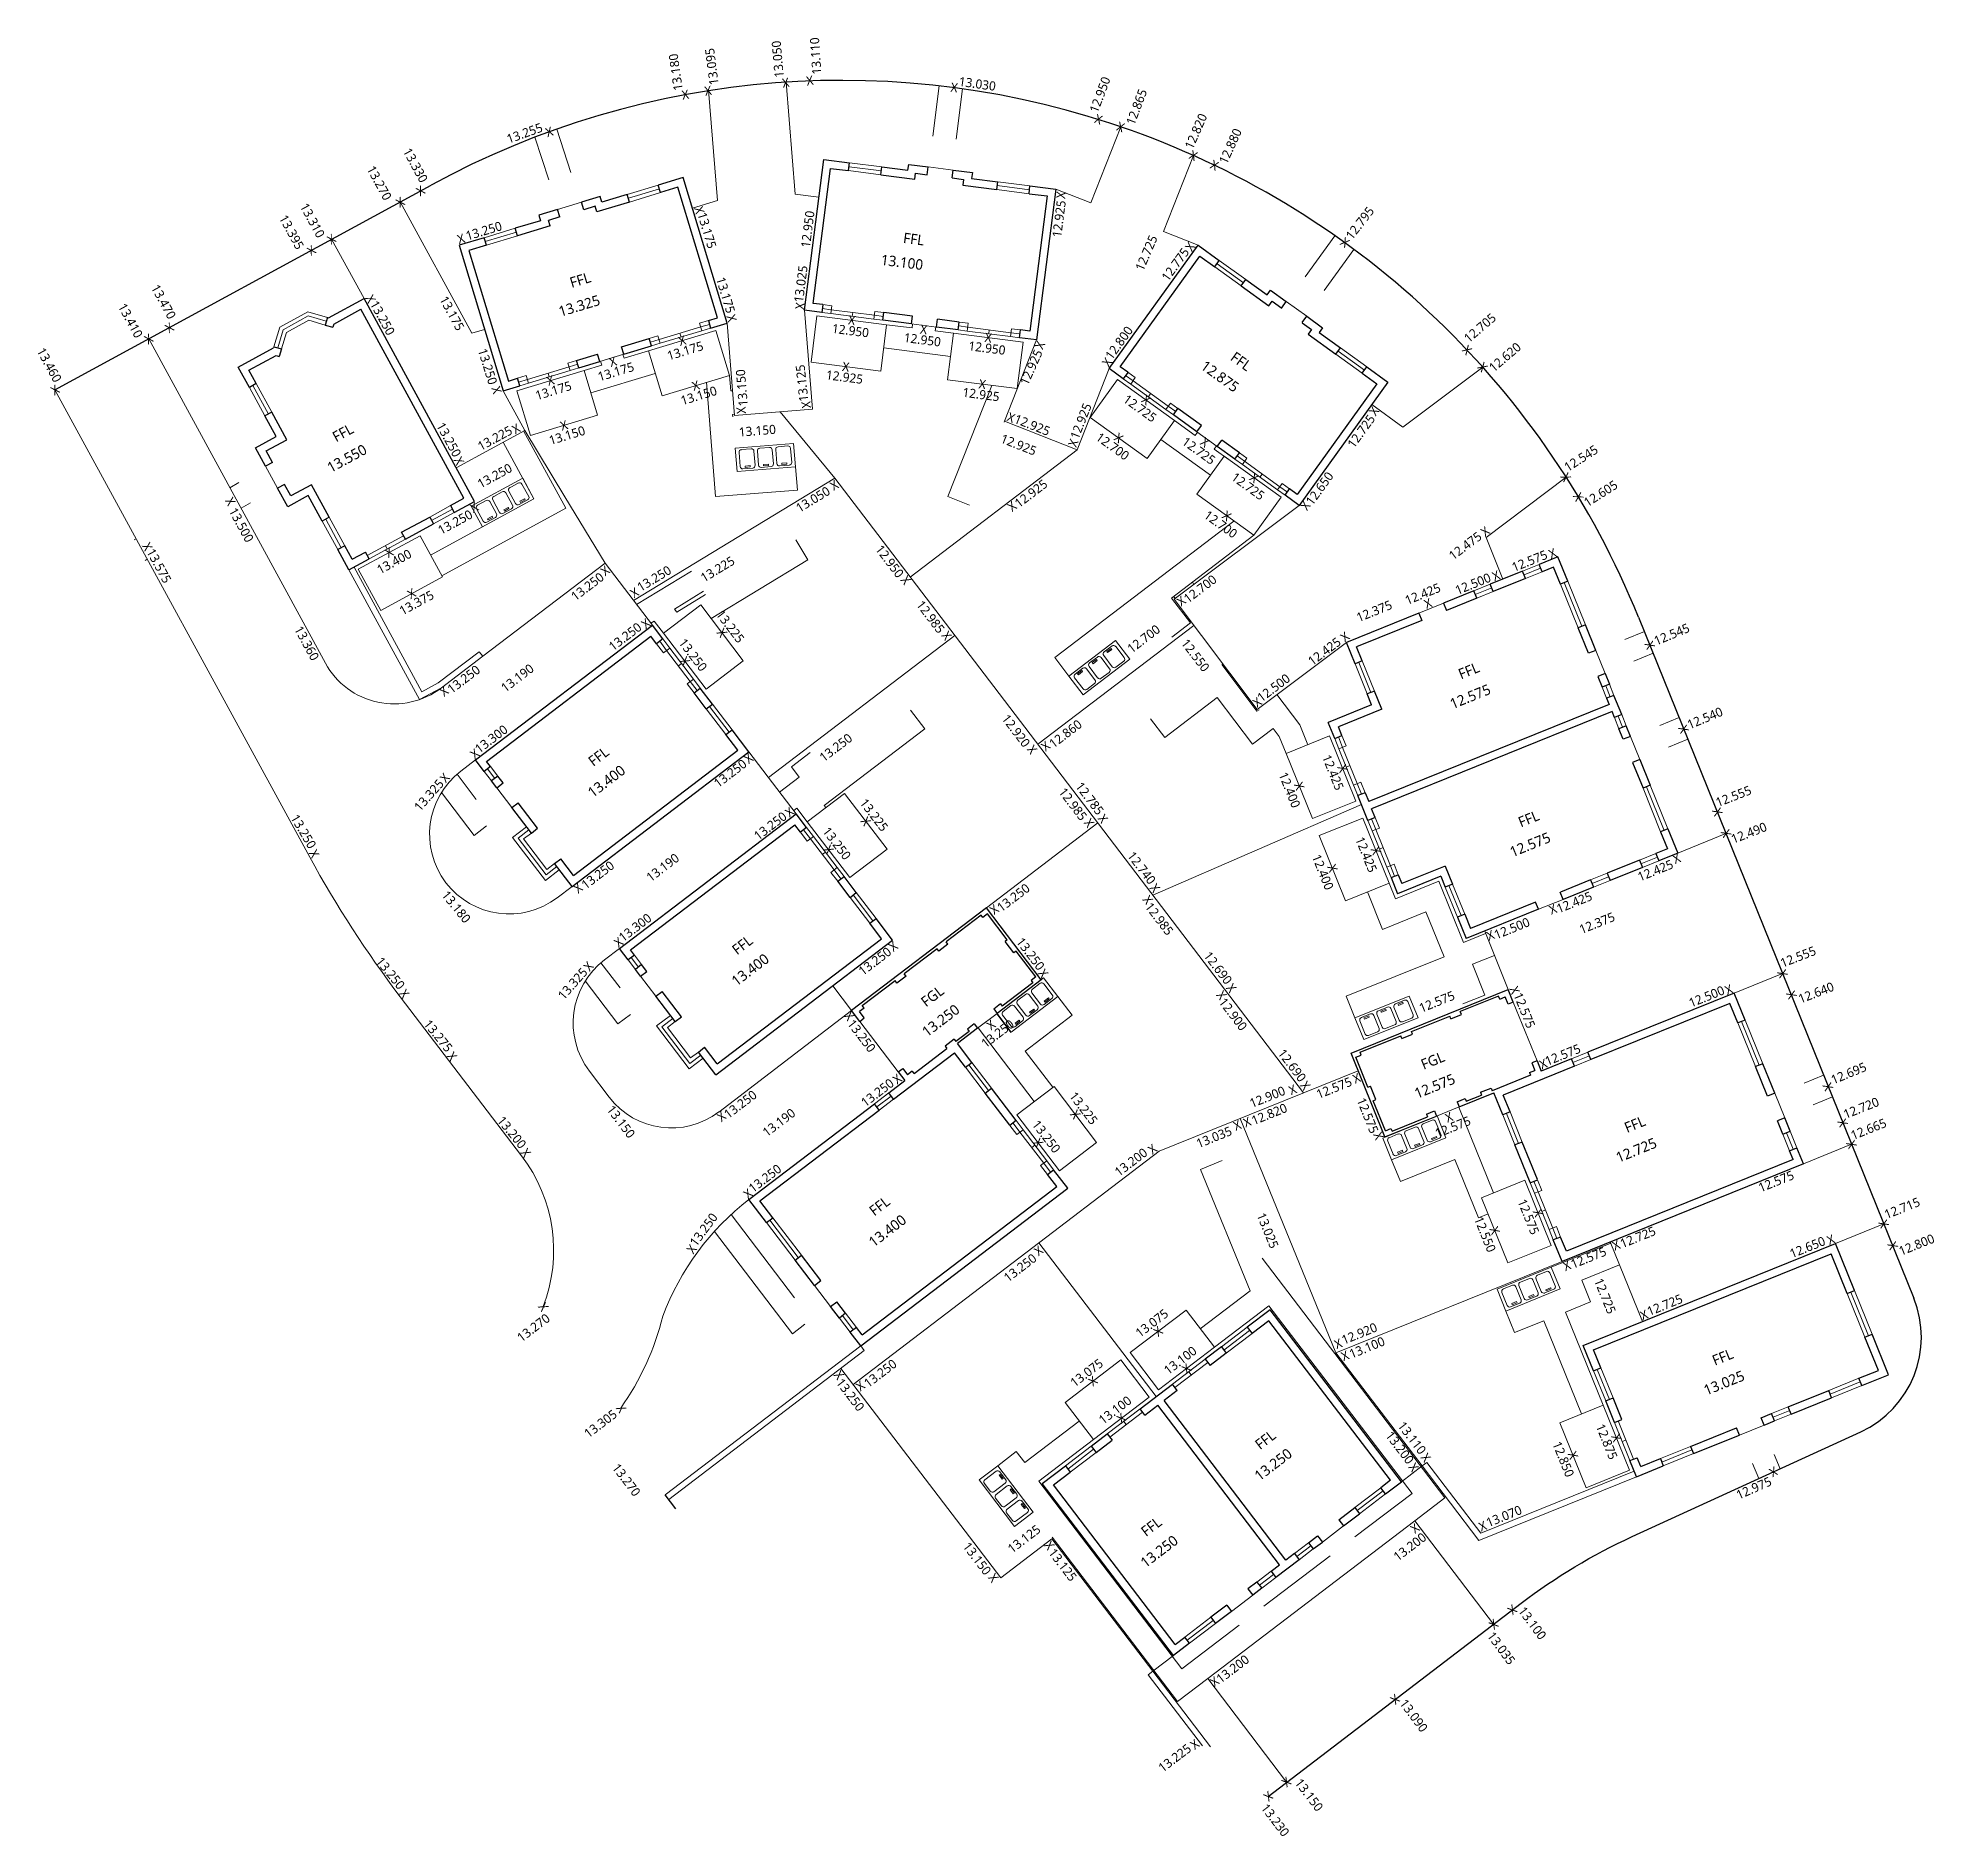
# Model space of a CAD drawing. Header units: metres. Extents: x 509194 to 509267, y 319500 to 319710.
# Drawn here: x 509194.2 to 509267.1, y 319640.8 to 319709.9 of the extents above.
import ezdxf
from ezdxf.enums import TextEntityAlignment as Align

# ---------------------------------------------------------------- set-up
doc = ezdxf.new("R2010")
doc.units = ezdxf.units.M
doc.linetypes.add('DGN Style 2', pattern=[2.011209, 1.206725, -0.804484])
for name, color, linetype, lineweight in [('2_E-Bins', 30, 'Continuous', 0), ('2_E-Drive', 6, 'Continuous', 0), ('2_E-Paths', 4, 'Continuous', 0), ('2_E-Patio', 4, 'Continuous', 0), ('2_F-Fence', 3, 'Continuous', 0), ('2_F-Wall', 30, 'Continuous', 0), ('2_H-Doors', 7, 'Continuous', 0), ('2_H-House', 1, 'Continuous', 30), ('2_H-Preliminary House Info', 1, 'DGN Style 2', 30), ('2_H-Windows', 7, 'Continuous', 0), ('5_E-Finished Floor Levels', 7, 'Continuous', 0), ('5_E-Spot Levels', 7, 'Continuous', 0), ('5_R-Footpath', 254, 'Continuous', 30)]:
    doc.layers.add(name, color=color, linetype=linetype, lineweight=lineweight)
doc.styles.add('Style-Trebuchet MS', font='trebuc.ttf')

msp = doc.modelspace()

# ---------------------------------------------------------------- texts
at = {"layer": '5_E-Finished Floor Levels', "linetype": 'Continuous', "style": 'Style-Trebuchet MS'}
for s, rotation, p in [('FFL', 352.71939, (509227.455, 319702.062)), ('13.100', 352.71939, (509226.597, 319701.223)), ('FFL', 16.81686, (509214.737, 319700.329)), ('13.325', 16.81686, (509214.308, 319699.217)), ('FFL', 324.20739, (509240.013, 319697.585)), ('12.875', 324.20739, (509238.869, 319697.25)), ('FFL', 28.5983, (509205.688, 319694.396)), ('13.550', 28.5983, (509205.484, 319693.214)), ('FFL', 22.10326, (509248.904, 319685.285)), ('12.575', 22.10326, (509248.58, 319684.138)), ('FFL', 37.32485, (509215.57, 319681.922)), ('13.400', 37.32485, (509215.548, 319680.722)), ('FFL', 22.10326, (509251.205, 319679.595)), ('12.575', 22.10326, (509250.881, 319678.448)), ('FFL', 37.32485, (509221.093, 319674.678)), ('13.400', 37.32485, (509221.071, 319673.478)), ('FGL', 37.32485, (509228.351, 319672.678)), ('13.250', 37.32485, (509228.391, 319671.527)), ('FGL', 22.10326, (509247.468, 319670.284)), ('12.575', 22.10326, (509247.217, 319669.167)), ('FFL', 22.10326, (509255.283, 319667.855)), ('12.725', 22.10326, (509254.959, 319666.709)), ('FFL', 37.32485, (509226.364, 319664.648)), ('13.400', 37.32485, (509226.342, 319663.448)), ('FFL', 21.97478, (509258.657, 319658.911)), ('13.025', 21.97478, (509258.331, 319657.765)), ('FFL', 37.32485, (509241.185, 319655.665)), ('13.250', 37.32485, (509241.163, 319654.466)), ('FFL', 37.32485, (509236.805, 319652.326)), ('13.250', 37.32485, (509236.783, 319651.126))]:
    msp.add_text(s, height=0.4, rotation=rotation, dxfattribs=at).set_placement(p)
at = {"layer": '5_E-Spot Levels', "style": 'Style-Trebuchet MS'}
for s, rotation, p in [('13.095', 97.30208, (509220.121, 319708.835)), ('13.095', 97.30208, (509220.121, 319708.835)), ('13.050', 94.96653, (509222.654, 319709.119)), ('13.050', 94.96653, (509222.654, 319709.119)), ('13.110', 93.77709, (509224.111, 319709.245)), ('13.110', 93.77709, (509224.111, 319709.245)), ('13.180', 98.11675, (509218.735, 319708.622)), ('13.180', 98.11675, (509218.735, 319708.622)), ('X', 8.90598, (509219.979, 319707.908)), ('X', 8.90598, (509219.979, 319707.908)), ('X', 8.90598, (509222.961, 319708.217)), ('X', 8.90598, (509222.961, 319708.217)), ('X', 8.90598, (509223.887, 319708.297)), ('X', 8.90598, (509223.887, 319708.297)), ('X', 353.06633, (509229.437, 319708.029)), ('X', 353.06633, (509229.437, 319708.029)), ('13.030', 352.08322, (509230.325, 319708.175)), ('13.030', 352.08322, (509230.325, 319708.175)), ('12.950', 69.32744, (509235.035, 319707.759)), ('12.950', 69.32744, (509235.035, 319707.759)), ('X', 8.90598, (509219.106, 319707.756)), ('X', 8.90598, (509219.106, 319707.756)), ('12.865', 69.32744, (509236.443, 319707.287)), ('12.865', 69.32744, (509236.443, 319707.287)), ('13.255', 19.77345, (509212.931, 319706.279)), ('13.255', 19.77345, (509212.931, 319706.279)), ('X', 18.58263, (509213.879, 319706.327)), ('X', 18.58263, (509213.879, 319706.327)), ('X', 340.56616, (509234.979, 319706.81)), ('X', 340.56616, (509234.979, 319706.81)), ('X', 340.3574, (509235.828, 319706.518)), ('X', 340.3574, (509235.828, 319706.518)), ('12.820', 66.3808, (509238.723, 319706.351)), ('12.820', 66.3808, (509238.723, 319706.351)), ('12.880', 65.4988, (509240.044, 319705.779)), ('12.880', 65.4988, (509240.044, 319705.779)), ('13.330', 298.55062, (509208.738, 319705.047)), ('13.330', 298.55062, (509208.738, 319705.047)), ('X', 335.31018, (509238.624, 319705.42)), ('X', 335.31018, (509238.624, 319705.42)), ('X', 335.31018, (509239.431, 319705.045)), ('X', 335.31018, (509239.431, 319705.045)), ('13.270', 298.55062, (509207.348, 319704.364)), ('13.270', 298.55062, (509207.348, 319704.364)), ('X', 31.63042, (509208.151, 319703.624)), ('X', 31.63042, (509208.151, 319703.624)), ('X', 31.63042, (509208.935, 319704.06)), ('X', 31.63042, (509208.935, 319704.06)), ('12.925', 82.71939, (509233.463, 319702.985)), ('12.925', 82.71939, (509233.463, 319702.985)), ('X', 82.71939, (509233.54, 319703.896)), ('X', 82.71939, (509233.54, 319703.896)), ('13.395', 298.55062, (509203.979, 319702.477)), ('13.395', 298.55062, (509203.979, 319702.477)), ('13.310', 298.55062, (509204.78, 319702.925)), ('13.310', 298.55062, (509204.78, 319702.925)), ('13.250', 16.81663, (509211.364, 319702.525)), ('13.250', 16.81663, (509211.364, 319702.525)), ('X', 286.81645, (509219.641, 319703.319)), ('X', 286.81645, (509219.641, 319703.319)), ('13.175', 286.81645, (509219.939, 319702.544)), ('13.175', 286.81645, (509219.939, 319702.544)), ('12.950', 82.71939, (509223.809, 319702.586)), ('12.950', 82.71939, (509223.809, 319702.586)), ('12.795', 52.12942, (509245.019, 319702.824)), ('12.795', 52.12942, (509245.019, 319702.824)), ('X', 31.63042, (509205.509, 319702.204)), ('X', 31.63042, (509205.509, 319702.204)), ('X', 16.81663, (509210.489, 319702.218)), ('X', 16.81663, (509210.489, 319702.218)), ('12.725', 66.81691, (509236.819, 319701.675)), ('12.725', 66.81691, (509236.819, 319701.675)), ('X', 324.34537, (509244.445, 319702.078)), ('X', 324.34537, (509244.445, 319702.078)), ('X', 31.63042, (509204.74, 319701.769)), ('X', 31.63042, (509204.74, 319701.769)), ('12.775', 54.20826, (509237.93, 319701.232)), ('12.775', 54.20826, (509237.93, 319701.232)), ('X', 54.20826, (509238.502, 319701.912)), ('X', 54.20826, (509238.502, 319701.912)), ('13.175', 286.81645, (509220.655, 319700.056)), ('13.175', 286.81645, (509220.655, 319700.056)), ('13.025', 82.71939, (509223.543, 319700.483)), ('13.025', 82.71939, (509223.543, 319700.483)), ('13.470', 298.55062, (509199.061, 319699.801)), ('13.470', 298.55062, (509199.061, 319699.801)), ('X', 298.59841, (509207.01, 319699.909)), ('X', 298.59841, (509207.01, 319699.909)), ('13.175', 298.59841, (509210.141, 319699.357)), ('13.175', 298.59841, (509210.141, 319699.357)), ('13.410', 298.55062, (509197.789, 319699.076)), ('13.410', 298.55062, (509197.789, 319699.076)), ('13.250', 298.59841, (509207.472, 319699.179)), ('13.250', 298.59841, (509207.472, 319699.179)), ('X', 286.81645, (509220.881, 319699.167)), ('X', 286.81645, (509220.881, 319699.167)), ('X', 82.71939, (509223.512, 319699.636)), ('X', 82.71939, (509223.512, 319699.636)), ('X', 352.71945, (509225.501, 319699.088)), ('X', 352.71945, (509225.501, 319699.088)), ('12.705', 40.40545, (509249.633, 319698.797)), ('12.705', 40.40545, (509249.633, 319698.797)), ('X', 31.63042, (509198.489, 319698.371)), ('X', 31.63042, (509198.489, 319698.371)), ('X', 31.63042, (509199.285, 319698.799)), ('X', 31.63042, (509199.285, 319698.799)), ('X', 16.81663, (509218.985, 319698.301)), ('X', 16.81663, (509218.985, 319698.301)), ('12.950', 352.71945, (509225.451, 319698.692)), ('12.950', 352.71945, (509225.451, 319698.692)), ('12.950', 352.71945, (509228.214, 319698.339)), ('12.950', 352.71945, (509228.214, 319698.339)), ('X', 352.71945, (509228.265, 319698.735)), ('X', 352.71945, (509228.265, 319698.735)), ('X', 352.71945, (509230.746, 319698.418)), ('X', 352.71945, (509230.746, 319698.418)), ('12.800', 54.20826, (509235.769, 319698.221)), ('12.800', 54.20826, (509235.769, 319698.221)), ('13.460', 298.55062, (509194.669, 319697.372)), ('13.460', 298.55062, (509194.669, 319697.372)), ('13.250', 287.37265, (509211.511, 319697.313)), ('13.250', 287.37265, (509211.511, 319697.313)), ('13.175', 16.81663, (509219.101, 319697.918)), ('13.175', 16.81663, (509219.101, 319697.918)), ('12.950', 352.71945, (509230.695, 319698.022)), ('12.950', 352.71945, (509230.695, 319698.022)), ('12.925', 65.99643, (509232.394, 319697.281)), ('12.925', 65.99643, (509232.394, 319697.281)), ('X', 65.99643, (509232.73, 319698.132)), ('X', 65.99643, (509232.73, 319698.132)), ('X', 314.65281, (509249.138, 319697.948)), ('X', 314.65281, (509249.138, 319697.948)), ('12.620', 40.40545, (509250.592, 319697.671)), ('12.620', 40.40545, (509250.592, 319697.671)), ('13.175', 16.81663, (509216.438, 319697.114)), ('13.175', 16.81663, (509216.438, 319697.114)), ('X', 16.81663, (509216.323, 319697.496)), ('X', 16.81663, (509216.323, 319697.496)), ('13.150', 94.58839, (509221.275, 319696.491)), ('13.150', 94.58839, (509221.275, 319696.491)), ('13.125', 95.83625, (509223.586, 319696.672)), ('13.125', 95.83625, (509223.586, 319696.672)), ('12.925', 352.71945, (509225.222, 319696.906)), ('12.925', 352.71945, (509225.222, 319696.906)), ('X', 352.71945, (509225.273, 319697.303)), ('X', 352.71945, (509225.273, 319697.303)), ('X', 54.20826, (509235.309, 319697.474)), ('X', 54.20826, (509235.309, 319697.474)), ('X', 312.95915, (509249.736, 319697.287)), ('X', 312.95915, (509249.736, 319697.287)), ('X', 31.63042, (509194.889, 319696.41)), ('X', 31.63042, (509194.889, 319696.41)), ('X', 287.37265, (509211.854, 319696.408)), ('X', 287.37265, (509211.854, 319696.408)), ('13.175', 16.81663, (509214.039, 319696.388)), ('13.175', 16.81663, (509214.039, 319696.388)), ('X', 16.81663, (509213.924, 319696.771)), ('X', 16.81663, (509213.924, 319696.771)), ('13.150', 16.81663, (509219.622, 319696.195)), ('13.150', 16.81663, (509219.622, 319696.195)), ('X', 16.81663, (509219.506, 319696.578)), ('X', 16.81663, (509219.506, 319696.578)), ('12.925', 352.71945, (509230.467, 319696.236)), ('12.925', 352.71945, (509230.467, 319696.236)), ('X', 352.71945, (509230.518, 319696.633)), ('X', 352.71945, (509230.518, 319696.633)), ('X', 94.58839, (509221.251, 319695.625)), ('X', 94.58839, (509221.251, 319695.625)), ('X', 95.83625, (509223.749, 319695.839)), ('X', 95.83625, (509223.749, 319695.839)), ('12.925', 68.40194, (509234.303, 319695.215)), ('12.925', 68.40194, (509234.303, 319695.215)), ('12.725', 324.20826, (509236.572, 319695.703)), ('12.725', 324.20826, (509236.572, 319695.703)), ('X', 324.20826, (509236.806, 319696.027)), ('X', 324.20826, (509236.806, 319696.027)), ('X', 54.2082, (509245.563, 319695.595)), ('X', 54.2082, (509245.563, 319695.595)), ('13.250', 298.59841, (509210.02, 319694.5)), ('13.250', 298.59841, (509210.02, 319694.5)), ('13.225', 28.59841, (509211.79, 319694.556)), ('13.225', 28.59841, (509211.79, 319694.556)), ('X', 28.59841, (509212.602, 319694.919)), ('X', 28.59841, (509212.602, 319694.919)), ('13.150', 16.81663, (509214.56, 319694.665)), ('13.150', 16.81663, (509214.56, 319694.665)), ('X', 16.81663, (509214.444, 319695.048)), ('X', 16.81663, (509214.444, 319695.048)), ('13.150', 4.58839, (509221.872, 319694.847)), ('13.150', 4.58839, (509221.872, 319694.847)), ('X', 338.4641, (509231.619, 319695.349)), ('X', 338.4641, (509231.619, 319695.349)), ('12.925', 338.4641, (509232.432, 319695.063)), ('12.925', 338.4641, (509232.432, 319695.063)), ('12.725', 54.2082, (509245.072, 319694.824)), ('12.725', 54.2082, (509245.072, 319694.824)), ('12.925', 338.4641, (509231.91, 319694.305)), ('12.925', 338.4641, (509231.91, 319694.305)), ('X', 68.40194, (509234.008, 319694.37)), ('X', 68.40194, (509234.008, 319694.37)), ('12.700', 324.20826, (509235.52, 319694.243)), ('12.700', 324.20826, (509235.52, 319694.243)), ('X', 324.20826, (509235.753, 319694.567)), ('X', 324.20826, (509235.753, 319694.567)), ('12.725', 324.20826, (509238.832, 319694.074)), ('12.725', 324.20826, (509238.832, 319694.074)), ('X', 324.20826, (509239.066, 319694.398)), ('X', 324.20826, (509239.066, 319694.398)), ('12.545', 32.65812, (509253.517, 319693.786)), ('12.545', 32.65812, (509253.517, 319693.786)), ('X', 298.59841, (509210.408, 319693.684)), ('X', 298.59841, (509210.408, 319693.684)), ('13.250', 28.5983, (509211.782, 319693.112)), ('13.250', 28.5983, (509211.782, 319693.112)), ('13.050', 31.26532, (509224.009, 319692.205)), ('13.050', 31.26532, (509224.009, 319692.205)), ('X', 31.26532, (509224.824, 319692.748)), ('X', 31.26532, (509224.824, 319692.748)), ('12.925', 37.32485, (509232.385, 319692.433)), ('12.925', 37.32485, (509232.385, 319692.433)), ('12.725', 324.20826, (509240.725, 319692.709)), ('12.725', 324.20826, (509240.725, 319692.709)), ('X', 324.20826, (509240.959, 319693.033)), ('X', 324.20826, (509240.959, 319693.033)), ('12.650', 54.2082, (509243.474, 319692.624)), ('12.650', 54.2082, (509243.474, 319692.624)), ('X', 303.01859, (509252.933, 319693.058)), ('X', 303.01859, (509252.933, 319693.058)), ('12.605', 32.65812, (509254.271, 319692.432)), ('12.605', 32.65812, (509254.271, 319692.432)), ('X', 298.58725, (509201.626, 319692.127)), ('X', 298.58725, (509201.626, 319692.127)), ('X', 28.59841, (509210.994, 319691.894)), ('X', 28.59841, (509210.994, 319691.894)), ('X', 37.32485, (509231.658, 319691.934)), ('X', 37.32485, (509231.658, 319691.934)), ('X', 54.2082, (509242.925, 319691.96)), ('X', 54.2082, (509242.925, 319691.96)), ('X', 298.95228, (509253.411, 319692.3)), ('X', 298.95228, (509253.411, 319692.3)), ('13.500', 298.58725, (509202.046, 319691.223)), ('13.500', 298.58725, (509202.046, 319691.223)), ('13.250', 28.59841, (509210.263, 319691.33)), ('13.250', 28.59841, (509210.263, 319691.33)), ('12.700', 324.20826, (509239.673, 319691.248)), ('12.700', 324.20826, (509239.673, 319691.248)), ('X', 324.20826, (509239.906, 319691.573)), ('X', 324.20826, (509239.906, 319691.573)), ('X', 298.58725, (509198.435, 319690.389)), ('X', 298.58725, (509198.435, 319690.389)), ('12.475', 36.96367, (509249.067, 319690.421)), ('12.475', 36.96367, (509249.067, 319690.421)), ('X', 36.96367, (509249.836, 319690.974)), ('X', 36.96367, (509249.836, 319690.974)), ('13.575', 298.58725, (509198.885, 319689.653)), ('13.575', 298.58725, (509198.885, 319689.653)), ('13.400', 28.59841, (509207.919, 319689.813)), ('13.400', 28.59841, (509207.919, 319689.813)), ('X', 28.59841, (509207.727, 319690.164)), ('X', 28.59841, (509207.727, 319690.164)), ('13.225', 31.26532, (509220.344, 319689.525)), ('13.225', 31.26532, (509220.344, 319689.525)), ('12.950', 307.32496, (509226.955, 319689.825)), ('12.950', 307.32496, (509226.955, 319689.825)), ('12.575', 21.97467, (509251.539, 319689.842)), ('12.575', 21.97467, (509251.539, 319689.842)), ('X', 21.97467, (509252.422, 319690.13)), ('X', 21.97467, (509252.422, 319690.13)), ('13.250', 37.32496, (509215.344, 319688.853)), ('13.250', 37.32496, (509215.344, 319688.853)), ('X', 37.32496, (509216.028, 319689.461)), ('X', 37.32496, (509216.028, 319689.461)), ('13.250', 31.26532, (509217.907, 319689.163)), ('13.250', 31.26532, (509217.907, 319689.163)), ('X', 307.32496, (509227.574, 319689.103)), ('X', 307.32496, (509227.574, 319689.103)), ('12.700', 36.92876, (509238.882, 319688.767)), ('12.700', 36.92876, (509238.882, 319688.767)), ('12.500', 22.01544, (509249.365, 319688.96)), ('12.500', 22.01544, (509249.365, 319688.96)), ('X', 22.01544, (509250.25, 319689.271)), ('X', 22.01544, (509250.25, 319689.271)), ('13.375', 28.59841, (509208.781, 319688.233)), ('13.375', 28.59841, (509208.781, 319688.233)), ('X', 28.59841, (509208.589, 319688.584)), ('X', 28.59841, (509208.589, 319688.584)), ('X', 31.26532, (509217.151, 319688.616)), ('X', 31.26532, (509217.151, 319688.616)), ('X', 36.92876, (509238.16, 319688.297)), ('X', 36.92876, (509238.16, 319688.297)), ('12.375', 22.01544, (509245.572, 319687.913)), ('12.375', 22.01544, (509245.572, 319687.913)), ('12.425', 22.01544, (509247.437, 319688.573)), ('12.425', 22.01544, (509247.437, 319688.573)), ('X', 22.01544, (509247.637, 319688.206)), ('X', 22.01544, (509247.637, 319688.206)), ('X', 37.32496, (509217.587, 319687.43)), ('X', 37.32496, (509217.587, 319687.43)), ('13.225', 307.32496, (509220.832, 319687.322)), ('13.225', 307.32496, (509220.832, 319687.322)), ('12.985', 307.32496, (509228.527, 319687.692)), ('12.985', 307.32496, (509228.527, 319687.692)), ('13.360', 298.58725, (509204.562, 319686.68)), ('13.360', 298.58725, (509204.562, 319686.68)), ('13.250', 37.32496, (509216.79, 319686.929)), ('13.250', 37.32496, (509216.79, 319686.929)), ('X', 307.32496, (509220.514, 319687.08)), ('X', 307.32496, (509220.514, 319687.08)), ('X', 307.32496, (509229.147, 319686.97)), ('X', 307.32496, (509229.147, 319686.97)), ('12.700', 37.32485, (509236.714, 319686.846)), ('12.700', 37.32485, (509236.714, 319686.846)), ('12.425', 36.96367, (509243.656, 319686.365)), ('12.425', 36.96367, (509243.656, 319686.365)), ('X', 36.96367, (509244.447, 319686.922)), ('X', 36.96367, (509244.447, 319686.922)), ('12.545', 22.62465, (509257.002, 319687.021)), ('12.545', 22.62465, (509257.002, 319687.021)), ('X', 307.32496, (509219.082, 319685.988)), ('X', 307.32496, (509219.082, 319685.988)), ('13.250', 307.32496, (509219.4, 319686.231)), ('13.250', 307.32496, (509219.4, 319686.231)), ('12.550', 307.32485, (509238.702, 319686.215)), ('12.550', 307.32485, (509238.702, 319686.215)), ('X', 293.3391, (509256.159, 319686.601)), ('X', 293.3391, (509256.159, 319686.601)), ('13.250', 37.32496, (509210.59, 319685.293)), ('13.250', 37.32496, (509210.59, 319685.293)), ('13.190', 37.32496, (509212.652, 319685.342)), ('13.190', 37.32496, (509212.652, 319685.342)), ('12.500', 36.96367, (509241.706, 319684.963)), ('12.500', 36.96367, (509241.706, 319684.963)), ('X', 37.32496, (509209.834, 319684.829)), ('X', 37.32496, (509209.834, 319684.829)), ('X', 36.96367, (509241.077, 319684.407)), ('X', 36.96367, (509241.077, 319684.407)), ('12.540', 22.62465, (509258.277, 319683.802)), ('12.540', 22.62465, (509258.277, 319683.802)), ('13.300', 37.32496, (509211.65, 319682.997)), ('13.300', 37.32496, (509211.65, 319682.997)), ('12.920', 307.32496, (509231.809, 319683.315)), ('12.920', 307.32496, (509231.809, 319683.315)), ('12.860', 37.32485, (509233.709, 319683.197)), ('12.860', 37.32485, (509233.709, 319683.197)), ('X', 293.3391, (509257.454, 319683.374)), ('X', 293.3391, (509257.454, 319683.374)), ('X', 37.32496, (509211.015, 319682.428)), ('X', 37.32496, (509211.015, 319682.428)), ('13.250', 37.32496, (509224.886, 319682.668)), ('13.250', 37.32496, (509224.886, 319682.668)), ('X', 307.32496, (509232.428, 319682.593)), ('X', 307.32496, (509232.428, 319682.593)), ('X', 37.32485, (509232.947, 319682.723)), ('X', 37.32485, (509232.947, 319682.723)), ('13.250', 37.32496, (509220.829, 319681.677)), ('13.250', 37.32496, (509220.829, 319681.677)), ('X', 37.32496, (509221.539, 319682.247)), ('X', 37.32496, (509221.539, 319682.247)), ('12.425', 291.97467, (509243.989, 319681.714)), ('12.425', 291.97467, (509243.989, 319681.714)), ('X', 291.97467, (509244.36, 319681.863)), ('X', 291.97467, (509244.36, 319681.863)), ('13.325', 48.56652, (509209.255, 319680.84)), ('13.325', 48.56652, (509209.255, 319680.84)), ('X', 48.56652, (509209.862, 319681.503)), ('X', 48.56652, (509209.862, 319681.503)), ('12.985', 307.32496, (509233.997, 319680.496)), ('12.985', 307.32496, (509233.997, 319680.496)), ('12.785', 307.32485, (509234.64, 319680.713)), ('12.785', 307.32485, (509234.64, 319680.713)), ('12.400', 291.97467, (509242.32, 319681.04)), ('12.400', 291.97467, (509242.32, 319681.04)), ('X', 291.97467, (509242.691, 319681.19)), ('X', 291.97467, (509242.691, 319681.19)), ('12.555', 21.35062, (509259.375, 319680.799)), ('12.555', 21.35062, (509259.375, 319680.799)), ('X', 37.32496, (509223.11, 319680.187)), ('X', 37.32496, (509223.11, 319680.187)), ('13.225', 307.32496, (509226.355, 319680.078)), ('13.225', 307.32496, (509226.355, 319680.078)), ('X', 293.3391, (509258.756, 319680.193)), ('X', 293.3391, (509258.756, 319680.193)), ('13.250', 300.36267, (509204.436, 319679.445)), ('13.250', 300.36267, (509204.436, 319679.445)), ('13.250', 37.32496, (509222.369, 319679.657)), ('13.250', 37.32496, (509222.369, 319679.657)), ('13.250', 307.32496, (509224.924, 319678.986)), ('13.250', 307.32496, (509224.924, 319678.986)), ('X', 307.32496, (509226.037, 319679.835)), ('X', 307.32496, (509226.037, 319679.835)), ('X', 307.32496, (509234.617, 319679.774)), ('X', 307.32496, (509234.617, 319679.774)), ('X', 307.32485, (509235.151, 319679.937)), ('X', 307.32485, (509235.151, 319679.937)), ('12.490', 21.35062, (509259.967, 319679.39)), ('12.490', 21.35062, (509259.967, 319679.39)), ('X', 307.32496, (509224.606, 319678.744)), ('X', 307.32496, (509224.606, 319678.744)), ('12.425', 291.97467, (509245.266, 319678.557)), ('12.425', 291.97467, (509245.266, 319678.557)), ('X', 291.97467, (509245.637, 319678.707)), ('X', 291.97467, (509245.637, 319678.707)), ('X', 293.3391, (509259.092, 319679.369)), ('X', 293.3391, (509259.092, 319679.369)), ('X', 298.5983, (509204.844, 319678.587)), ('X', 298.5983, (509204.844, 319678.587)), ('13.250', 37.32496, (509215.741, 319677.771)), ('13.250', 37.32496, (509215.741, 319677.771)), ('13.190', 37.32496, (509218.236, 319678.06)), ('13.190', 37.32496, (509218.236, 319678.06)), ('12.740', 307.32485, (509236.634, 319678.046)), ('12.740', 307.32485, (509236.634, 319678.046)), ('12.400', 291.97467, (509243.597, 319677.883)), ('12.400', 291.97467, (509243.597, 319677.883)), ('X', 291.97467, (509243.968, 319678.033)), ('X', 291.97467, (509243.968, 319678.033)), ('12.425', 21.97467, (509256.373, 319677.946)), ('12.425', 21.97467, (509256.373, 319677.946)), ('X', 21.97467, (509257.189, 319678.4)), ('X', 21.97467, (509257.189, 319678.4)), ('X', 37.32496, (509214.986, 319677.266)), ('X', 37.32496, (509214.986, 319677.266)), ('13.250', 37.32496, (509231.707, 319676.901)), ('13.250', 37.32496, (509231.707, 319676.901)), ('X', 307.32485, (509237.145, 319677.271)), ('X', 307.32485, (509237.145, 319677.271)), ('13.180', 309.08922, (509210.304, 319676.549)), ('13.180', 309.08922, (509210.304, 319676.549)), ('X', 37.32496, (509230.973, 319676.444)), ('X', 37.32496, (509230.973, 319676.444)), ('X', 307.32496, (509236.873, 319676.819)), ('X', 307.32496, (509236.873, 319676.819)), ('12.985', 307.32496, (509237.314, 319676.087)), ('12.985', 307.32496, (509237.314, 319676.087)), ('X', 21.97467, (509252.435, 319676.456)), ('X', 21.97467, (509252.435, 319676.456)), ('12.425', 21.97467, (509253.258, 319676.723)), ('12.425', 21.97467, (509253.258, 319676.723)), ('13.300', 37.32496, (509217.174, 319675.752)), ('13.300', 37.32496, (509217.174, 319675.752)), ('12.500', 21.97467, (509250.86, 319675.722)), ('12.500', 21.97467, (509250.86, 319675.722)), ('12.375', 21.97467, (509254.131, 319675.926)), ('12.375', 21.97467, (509254.131, 319675.926)), ('X', 37.32496, (509216.539, 319675.184)), ('X', 37.32496, (509216.539, 319675.184)), ('X', 37.32496, (509227.096, 319675.026)), ('X', 37.32496, (509227.096, 319675.026)), ('13.250', 307.32496, (509232.365, 319674.741)), ('13.250', 307.32496, (509232.365, 319674.741)), ('X', 21.97467, (509250.036, 319675.455)), ('X', 21.97467, (509250.036, 319675.455)), ('13.250', 309.08922, (509207.776, 319673.998)), ('13.250', 309.08922, (509207.776, 319673.998)), ('X', 48.56652, (509215.386, 319674.259)), ('X', 48.56652, (509215.386, 319674.259)), ('13.250', 37.32496, (509226.386, 319674.457)), ('13.250', 37.32496, (509226.386, 319674.457)), ('12.690', 307.32485, (509239.569, 319674.203)), ('12.690', 307.32485, (509239.569, 319674.203)), ('12.555', 21.35062, (509261.856, 319674.629)), ('12.555', 21.35062, (509261.856, 319674.629)), ('13.325', 48.56652, (509214.778, 319673.596)), ('13.325', 48.56652, (509214.778, 319673.596)), ('X', 307.32496, (509232.853, 319673.99)), ('X', 307.32496, (509232.853, 319673.99)), ('X', 293.3391, (509261.262, 319673.98)), ('X', 293.3391, (509261.262, 319673.98)), ('X', 307.32485, (509208.31, 319673.212)), ('X', 307.32485, (509208.31, 319673.212)), ('X', 307.32496, (509239.706, 319673.154)), ('X', 307.32496, (509239.706, 319673.154)), ('12.900', 307.32496, (509240.147, 319672.422)), ('12.900', 307.32496, (509240.147, 319672.422)), ('X', 307.32485, (509240.079, 319673.427)), ('X', 307.32485, (509240.079, 319673.427)), ('12.575', 21.97467, (509247.978, 319672.902)), ('12.575', 21.97467, (509247.978, 319672.902)), ('X', 291.97467, (509250.967, 319673.345)), ('X', 291.97467, (509250.967, 319673.345)), ('12.575', 291.97467, (509251.345, 319672.57)), ('12.575', 291.97467, (509251.345, 319672.57)), ('12.500', 21.97467, (509258.341, 319673.102)), ('12.500', 21.97467, (509258.341, 319673.102)), ('X', 21.97467, (509259.195, 319673.365)), ('X', 21.97467, (509259.195, 319673.365)), ('X', 293.3391, (509261.604, 319673.167)), ('X', 293.3391, (509261.604, 319673.167)), ('12.640', 21.35062, (509262.548, 319673.249)), ('12.640', 21.35062, (509262.548, 319673.249)), ('X', 307.32496, (509225.401, 319672.347)), ('X', 307.32496, (509225.401, 319672.347)), ('13.275', 309.08922, (509209.611, 319671.592)), ('13.275', 309.08922, (509209.611, 319671.592)), ('13.250', 307.32496, (509225.876, 319671.592)), ('13.250', 307.32496, (509225.876, 319671.592)), ('13.250', 37.32496, (509231.102, 319671.677)), ('13.250', 37.32496, (509231.102, 319671.677)), ('X', 37.32496, (509230.848, 319672.011)), ('X', 37.32496, (509230.848, 319672.011)), ('X', 307.32485, (509210.144, 319670.806)), ('X', 307.32485, (509210.144, 319670.806)), ('12.690', 307.32485, (509242.414, 319670.456)), ('12.690', 307.32485, (509242.414, 319670.456)), ('12.575', 21.97467, (509252.815, 319670.862)), ('12.575', 21.97467, (509252.815, 319670.862)), ('X', 37.32496, (509227.246, 319669.932)), ('X', 37.32496, (509227.246, 319669.932)), ('X', 21.97467, (509244.894, 319669.961)), ('X', 21.97467, (509244.894, 319669.961)), ('X', 21.97467, (509252.066, 319670.509)), ('X', 21.97467, (509252.066, 319670.509)), ('12.695', 22.62465, (509263.8, 319670.154)), ('12.695', 22.62465, (509263.8, 319670.154)), ('13.250', 37.32496, (509221.218, 319668.958)), ('13.250', 37.32496, (509221.218, 319668.958)), ('13.250', 37.32496, (509226.483, 319669.407)), ('13.250', 37.32496, (509226.483, 319669.407)), ('13.225', 307.32496, (509234.407, 319668.812)), ('13.225', 307.32496, (509234.407, 319668.812)), ('12.900', 21.97467, (509241.467, 319669.244)), ('12.900', 21.97467, (509241.467, 319669.244)), ('X', 21.97467, (509242.437, 319669.518)), ('X', 21.97467, (509242.437, 319669.518)), ('X', 307.32485, (509242.925, 319669.68)), ('X', 307.32485, (509242.925, 319669.68)), ('12.575', 21.97467, (509244.03, 319669.591)), ('12.575', 21.97467, (509244.03, 319669.591)), ('X', 293.3391, (509263.003, 319669.633)), ('X', 293.3391, (509263.003, 319669.633)), ('13.150', 307.32496, (509216.633, 319668.293)), ('13.150', 307.32496, (509216.633, 319668.293)), ('X', 37.32496, (509220.494, 319668.49)), ('X', 37.32496, (509220.494, 319668.49)), ('13.190', 37.32496, (509222.7, 319668.261)), ('13.190', 37.32496, (509222.7, 319668.261)), ('X', 307.32496, (509234.089, 319668.57)), ('X', 307.32496, (509234.089, 319668.57)), ('12.820', 21.97467, (509241.539, 319668.582)), ('12.820', 21.97467, (509241.539, 319668.582)), ('12.575', 291.97467, (509245.32, 319668.529)), ('12.575', 291.97467, (509245.32, 319668.529)), ('X', 21.97467, (509248.443, 319668.461)), ('X', 21.97467, (509248.443, 319668.461)), ('12.720', 21.67688, (509264.279, 319668.819)), ('12.720', 21.67688, (509264.279, 319668.819)), ('13.200', 309.08922, (509212.439, 319667.882)), ('13.200', 309.08922, (509212.439, 319667.882)), ('13.250', 307.32496, (509232.976, 319667.721)), ('13.250', 307.32496, (509232.976, 319667.721)), ('13.035', 21.97467, (509239.419, 319667.697)), ('13.035', 21.97467, (509239.419, 319667.697)), ('X', 21.97467, (509240.31, 319668.151)), ('X', 21.97467, (509240.31, 319668.151)), ('X', 21.97467, (509240.689, 319668.278)), ('X', 21.97467, (509240.689, 319668.278)), ('X', 291.97467, (509245.737, 319667.746)), ('X', 291.97467, (509245.737, 319667.746)), ('12.575', 21.97467, (509248.592, 319668.09)), ('12.575', 21.97467, (509248.592, 319668.09)), ('X', 293.3391, (509263.57, 319668.247)), ('X', 293.3391, (509263.57, 319668.247)), ('12.665', 21.67688, (509264.564, 319668.008)), ('12.665', 21.67688, (509264.564, 319668.008)), ('X', 307.32485, (509212.973, 319667.096)), ('X', 307.32485, (509212.973, 319667.096)), ('X', 307.32496, (509232.658, 319667.479)), ('X', 307.32496, (509232.658, 319667.479)), ('13.200', 37.32496, (509236.226, 319666.737)), ('13.200', 37.32496, (509236.226, 319666.737)), ('X', 37.32496, (509237.052, 319667.238)), ('X', 37.32496, (509237.052, 319667.238)), ('X', 293.3391, (509263.91, 319667.419)), ('X', 293.3391, (509263.91, 319667.419)), ('13.250', 37.32496, (509222.164, 319666.113)), ('13.250', 37.32496, (509222.164, 319666.113)), ('X', 37.32496, (509221.513, 319665.521)), ('X', 37.32496, (509221.513, 319665.521)), ('12.575', 21.97467, (509261.013, 319666)), ('12.575', 21.97467, (509261.013, 319666)), ('12.575', 291.97467, (509251.499, 319664.637)), ('12.575', 291.97467, (509251.499, 319664.637)), ('12.715', 21.80653, (509265.853, 319664.97)), ('12.715', 21.80653, (509265.853, 319664.97)), ('13.250', 53.52391, (509219.809, 319664.145)), ('13.250', 53.52391, (509219.809, 319664.145)), ('13.025', 292.22487, (509241.479, 319664.11)), ('13.025', 292.22487, (509241.479, 319664.11)), ('12.550', 291.97467, (509249.83, 319663.964)), ('12.550', 291.97467, (509249.83, 319663.964)), ('X', 291.97467, (509250.2, 319664.113)), ('X', 291.97467, (509250.2, 319664.113)), ('X', 291.97467, (509251.87, 319664.787)), ('X', 291.97467, (509251.87, 319664.787)), ('12.725', 21.97467, (509255.699, 319663.854)), ('12.725', 21.97467, (509255.699, 319663.854)), ('X', 293.3391, (509265.145, 319664.362)), ('X', 293.3391, (509265.145, 319664.362)), ('X', 53.52391, (509219.349, 319663.394)), ('X', 53.52391, (509219.349, 319663.394)), ('X', 37.32496, (509232.676, 319663.333)), ('X', 37.32496, (509232.676, 319663.333)), ('X', 21.97467, (509254.87, 319663.545)), ('X', 21.97467, (509254.87, 319663.545)), ('12.650', 21.97467, (509262.215, 319663.467)), ('12.650', 21.97467, (509262.215, 319663.467)), ('X', 21.97467, (509263.116, 319663.755)), ('X', 21.97467, (509263.116, 319663.755)), ('X', 293.3391, (509265.492, 319663.526)), ('X', 293.3391, (509265.492, 319663.526)), ('12.800', 21.80653, (509266.409, 319663.564)), ('12.800', 21.80653, (509266.409, 319663.564)), ('13.250', 37.32496, (509231.966, 319662.678)), ('13.250', 37.32496, (509231.966, 319662.678)), ('X', 21.97467, (509252.974, 319662.758)), ('X', 21.97467, (509252.974, 319662.758)), ('12.575', 21.97467, (509253.803, 319663.067)), ('12.575', 21.97467, (509253.803, 319663.067)), ('12.725', 292.10326, (509254.441, 319661.594)), ('12.725', 292.10326, (509254.441, 319661.594)), ('X', 305.38626, (509213.652, 319661.175)), ('X', 305.38626, (509213.652, 319661.175)), ('X', 305.38626, (509213.652, 319661.175)), ('X', 305.38626, (509213.652, 319661.175)), ('12.725', 21.97467, (509256.734, 319661.249)), ('12.725', 21.97467, (509256.734, 319661.249)), ('13.270', 37.15063, (509213.271, 319660.373)), ('13.270', 37.15063, (509213.271, 319660.373)), ('13.075', 37.32496, (509237.028, 319660.552)), ('13.075', 37.32496, (509237.028, 319660.552)), ('X', 21.97467, (509255.94, 319660.865)), ('X', 21.97467, (509255.94, 319660.865)), ('X', 37.32496, (509237.27, 319660.234)), ('X', 37.32496, (509237.27, 319660.234)), ('X', 22.10326, (509244.186, 319659.76)), ('X', 22.10326, (509244.186, 319659.76)), ('12.920', 22.10326, (509245, 319660.151)), ('12.920', 22.10326, (509245, 319660.151)), ('13.100', 22.10326, (509245.293, 319659.614)), ('13.100', 22.10326, (509245.293, 319659.614)), ('13.075', 37.32496, (509234.523, 319658.643)), ('13.075', 37.32496, (509234.523, 319658.643)), ('13.100', 37.32496, (509238.119, 319659.121)), ('13.100', 37.32496, (509238.119, 319659.121)), ('X', 22.10326, (509244.45, 319659.297)), ('X', 22.10326, (509244.45, 319659.297)), ('X', 307.32496, (509225.007, 319658.554)), ('X', 307.32496, (509225.007, 319658.554)), ('13.250', 37.32496, (509226.595, 319658.621)), ('13.250', 37.32496, (509226.595, 319658.621)), ('X', 37.32496, (509234.765, 319658.324)), ('X', 37.32496, (509234.765, 319658.324)), ('X', 37.32496, (509238.362, 319658.803)), ('X', 37.32496, (509238.362, 319658.803)), ('13.250', 307.32496, (509225.445, 319657.799)), ('13.250', 307.32496, (509225.445, 319657.799)), ('X', 37.32496, (509225.83, 319658.137)), ('X', 37.32496, (509225.83, 319658.137)), ('13.100', 37.32496, (509235.614, 319657.211)), ('13.100', 37.32496, (509235.614, 319657.211)), ('13.305', 37.15063, (509215.847, 319656.687)), ('13.305', 37.15063, (509215.847, 319656.687)), ('X', 305.38626, (509216.641, 319657.273)), ('X', 305.38626, (509216.641, 319657.273)), ('X', 305.38626, (509216.641, 319657.273)), ('X', 305.38626, (509216.641, 319657.273)), ('X', 37.32496, (509235.857, 319656.893)), ('X', 37.32496, (509235.857, 319656.893)), ('13.200', 307.32496, (509246.553, 319655.768)), ('13.200', 307.32496, (509246.553, 319655.768)), ('13.110', 307.32496, (509247.023, 319656.142)), ('13.110', 307.32496, (509247.023, 319656.142)), ('12.875', 291.97467, (509254.507, 319655.997)), ('12.875', 291.97467, (509254.507, 319655.997)), ('X', 291.97467, (509254.878, 319656.146)), ('X', 291.97467, (509254.878, 319656.146)), ('X', 307.32496, (509247.556, 319655.384)), ('X', 307.32496, (509247.556, 319655.384)), ('12.850', 291.97467, (509252.838, 319655.323)), ('12.850', 291.97467, (509252.838, 319655.323)), ('X', 291.97467, (509253.209, 319655.473)), ('X', 291.97467, (509253.209, 319655.473)), ('13.270', 307.15063, (509216.842, 319654.527)), ('X', 307.32496, (509247.085, 319655.011)), ('X', 307.32496, (509247.085, 319655.011)), ('X', 207.00658, (509260.908, 319654.838)), ('X', 207.00658, (509260.908, 319654.838)), ('12.975', 23.96923, (509260.157, 319654.213)), ('12.975', 23.96923, (509260.157, 319654.213)), ('13.070', 22.01544, (509250.556, 319653.133)), ('13.070', 22.01544, (509250.556, 319653.133)), ('13.125', 37.32485, (509232.119, 319652.259)), ('13.125', 37.32485, (509232.119, 319652.259)), ('X', 37.32496, (509247.135, 319652.664)), ('X', 37.32496, (509247.135, 319652.664)), ('X', 22.01544, (509249.739, 319652.749)), ('X', 22.01544, (509249.739, 319652.749)), ('13.150', 307.32496, (509230.314, 319651.505)), ('13.150', 307.32496, (509230.314, 319651.505)), ('X', 307.32496, (509233.092, 319652.011)), ('X', 307.32496, (509233.092, 319652.011)), ('13.200', 37.32496, (509246.939, 319651.955)), ('13.200', 37.32496, (509246.939, 319651.955)), ('13.125', 307.32496, (509233.603, 319651.264)), ('13.125', 307.32496, (509233.603, 319651.264)), ('X', 307.32496, (509230.94, 319650.765)), ('X', 307.32496, (509230.94, 319650.765)), ('X', 218.60604, (509250.879, 319649.532)), ('X', 218.60604, (509250.879, 319649.532)), ('X', 218.60604, (509250.163, 319648.972)), ('X', 218.60604, (509250.163, 319648.972)), ('13.100', 306.58184, (509251.647, 319649.024)), ('13.100', 306.58184, (509251.647, 319649.024)), ('13.035', 306.58184, (509250.453, 319648.062)), ('13.035', 306.58184, (509250.453, 319648.062)), ('13.200', 37.32496, (509240.134, 319647.262)), ('13.200', 37.32496, (509240.134, 319647.262)), ('X', 37.32496, (509239.438, 319646.778)), ('X', 37.32496, (509239.438, 319646.778)), ('X', 218.60604, (509246.373, 319646.094)), ('X', 218.60604, (509246.373, 319646.094)), ('13.090', 306.58184, (509247.09, 319645.471)), ('13.090', 306.58184, (509247.09, 319645.471)), ('13.225', 37.32496, (509237.907, 319643.84)), ('13.225', 37.32496, (509237.907, 319643.84)), ('X', 37.32496, (509238.677, 319644.364)), ('X', 37.32496, (509238.677, 319644.364)), ('X', 218.60604, (509241.503, 319642.365)), ('X', 218.60604, (509241.503, 319642.365)), ('X', 218.60604, (509242.2, 319642.914)), ('X', 218.60604, (509242.2, 319642.914)), ('13.150', 307.18011, (509243.069, 319642.422)), ('13.150', 307.18011, (509243.069, 319642.422)), ('13.230', 307.18011, (509241.769, 319641.455)), ('13.230', 307.18011, (509241.769, 319641.455))]:
    msp.add_text(s, height=0.35, rotation=rotation, dxfattribs=at).set_placement(p, align=Align.MIDDLE_CENTER)

# ---------------------------------------------------------------- blocks, each defined once
blk = doc.blocks.new('*U123')
at = {"layer": '2_E-Bins'}
for p, q in [((-0.085, -0.385), (-0.39, 0.061)), ((-0.054, 0.411), (-0.364, 0.2)), ((-0.098, 0.321), (-0.263, 0.208)), ((-0.235, 0.166), (-0.263, 0.208)), ((-0.07, 0.279), (-0.235, 0.166)), ((-0.07, 0.279), (-0.098, 0.321)), ((0.39, -0.061), (0.085, 0.385)), ((0.054, -0.411), (0.364, -0.2))]:
    blk.add_line(p, q, dxfattribs=at)
for centre, start, end in [((-0.307, 0.117), 124.34238, 214.34238), ((-0.002, -0.329), 214.34238, 304.34238), ((0.307, -0.117), 304.34238, 34.34238)]:
    blk.add_arc(centre, 0.1, start, end, dxfattribs=at)
at = {"layer": '2_E-Bins', "extrusion": (0, 0, -1)}
blk.add_arc((-0.002, 0.329), 0.1, 55.65762, 145.65762, dxfattribs=at)
blk = doc.blocks.new('*U124')
at = {"layer": '2_E-Bins'}
for p, q in [((-0.085, -0.385), (-0.39, 0.061)), ((-0.054, 0.411), (-0.364, 0.2)), ((-0.098, 0.321), (-0.263, 0.208)), ((-0.235, 0.166), (-0.263, 0.208)), ((-0.07, 0.279), (-0.235, 0.166)), ((-0.07, 0.279), (-0.098, 0.321)), ((0.39, -0.061), (0.085, 0.385)), ((0.054, -0.411), (0.364, -0.2))]:
    blk.add_line(p, q, dxfattribs=at)
for centre, start, end in [((-0.307, 0.117), 124.34238, 214.34238), ((-0.002, -0.329), 214.34238, 304.34238), ((0.307, -0.117), 304.34238, 34.34238)]:
    blk.add_arc(centre, 0.1, start, end, dxfattribs=at)
at = {"layer": '2_E-Bins', "extrusion": (0, 0, -1)}
blk.add_arc((-0.002, 0.329), 0.1, 55.65762, 145.65762, dxfattribs=at)
blk = doc.blocks.new('*U125')
at = {"layer": '2_E-Bins'}
for p, q in [((-0.085, -0.385), (-0.39, 0.061)), ((-0.054, 0.411), (-0.364, 0.2)), ((-0.098, 0.321), (-0.263, 0.208)), ((-0.235, 0.166), (-0.263, 0.208)), ((-0.07, 0.279), (-0.235, 0.166)), ((-0.07, 0.279), (-0.098, 0.321)), ((0.39, -0.061), (0.085, 0.385)), ((0.054, -0.411), (0.364, -0.2))]:
    blk.add_line(p, q, dxfattribs=at)
for centre, start, end in [((-0.307, 0.117), 124.34238, 214.34238), ((-0.002, -0.329), 214.34238, 304.34238), ((0.307, -0.117), 304.34238, 34.34238)]:
    blk.add_arc(centre, 0.1, start, end, dxfattribs=at)
at = {"layer": '2_E-Bins', "extrusion": (0, 0, -1)}
blk.add_arc((-0.002, 0.329), 0.1, 55.65762, 145.65762, dxfattribs=at)
blk = doc.blocks.new('*U122')
at = {"layer": '2_E-Bins'}
for p, q in [((-1.183, -0.263), (0.675, 1.006)), ((1.183, 0.263), (0.675, 1.006)), ((1.183, 0.263), (-0.675, -1.006)), ((-0.675, -1.006), (-1.183, -0.263))]:
    blk.add_line(p, q, dxfattribs=at)
for name, p in [('*U125', (0.583, 0.398)), ('*U124', (-0.583, -0.398)), ('*U123', (0, 0))]:
    blk.add_blockref(name, p, dxfattribs=at)

# ---------------------------------------------------------------- linework, layer by layer
at = {"layer": '2_E-Drive', "color": 6}
for p, q in [((509223.326, 319703.928), (509222.981, 319708.237)), ((509220.336, 319703.688), (509219.996, 319707.926)), ((509234.679, 319703.598), (509235.834, 319706.522)), ((509237.47, 319702.497), (509238.624, 319705.421)), ((509208.152, 319703.637), (509210.903, 319698.59)), ((509220.336, 319703.688), (509219.378, 319703.399)), ((509224.238, 319703.812), (509223.326, 319703.928)), ((509233.342, 319704.125), (509234.679, 319703.598)), ((509206.763, 319699.919), (509205.518, 319702.202)), ((509238.808, 319701.969), (509237.47, 319702.497)), ((509211.395, 319698.739), (509210.903, 319698.59)), ((509205.282, 319685.911), (509198.489, 319698.371)), ((509246.677, 319694.983), (509249.741, 319697.289)), ((509194.889, 319696.41), (509204.677, 319678.455)), ((509245.478, 319695.848), (509246.677, 319694.983)), ((509249.867, 319690.745), (509252.945, 319693.062)), ((509250.516, 319689.14), (509249.867, 319690.745)), ((509210.482, 319681.758), (509211.05, 319682.191)), ((509257.23, 319678.613), (509259.084, 319679.363)), ((509214.754, 319677.332), (509214.186, 319676.899)), ((509216.001, 319674.51), (509216.573, 319674.947)), ((509259.406, 319673.233), (509261.26, 319673.982)), ((509212.817, 319666.978), (509208.154, 319673.093)), ((509225.496, 319672.558), (509220.389, 319668.664)), ((509216.185, 319669.231), (509215.424, 319670.229)), ((509262.059, 319666.671), (509263.912, 319667.424)), ((509263.296, 319663.612), (509265.149, 319664.364)), ((509247.128, 319652.955), (509239.175, 319646.892)), ((509247.128, 319652.955), (509250.159, 319648.979)), ((509239.175, 319646.892), (509242.207, 319642.916))]:
    msp.add_line(p, q, dxfattribs=at)
at = {"layer": '2_E-Drive', "extrusion": (0, 0, -1)}
for centre, radius, start, end in [((-509207.916, 319687.347), 3, 232.67515, 331.4017), ((-509208.046, 319663.34), 6, 142.67515, 201.05361)]:
    msp.add_arc(centre, radius, start, end, dxfattribs=at)
at = {"layer": '2_E-Drive'}
for centre, radius, start, end in [((509212.334, 319679.329), 3.055, 127.32485, 307.32485), ((509241.553, 319698.559), 42, 208.5983, 217.32485), ((509217.853, 319672.081), 3.055, 127.32485, 217.32485), ((509218.57, 319671.05), 3, 217.32485, 307.32485), ((509227.782, 319657.234), 10.194, 127.68256, 159.41011), ((509208.046, 319663.34), 10.5, 324.75879, 346.11042)]:
    msp.add_arc(centre, radius, start, end, dxfattribs=at)
at = {"layer": '2_E-Paths'}
for p, q in [((509228.617, 319706.166), (509228.863, 319708.095)), ((509229.51, 319706.052), (509229.756, 319707.981)), ((509213.856, 319704.487), (509213.323, 319706.123)), ((509214.712, 319704.766), (509214.168, 319706.433)), ((509242.922, 319700.759), (509244.053, 319702.327)), ((509243.652, 319700.233), (509244.783, 319701.801)), ((509226.84, 319698.917), (509227.814, 319698.793)), ((509227.833, 319698.942), (509227.814, 319698.793)), ((509228.725, 319698.828), (509228.706, 319698.679)), ((509228.706, 319698.679), (509229.407, 319698.589)), ((509217.686, 319697.909), (509216.753, 319697.627)), ((509226.726, 319698.025), (509229.293, 319697.697)), ((509215.892, 319697.366), (509215.216, 319697.162)), ((509217.947, 319697.047), (509215.476, 319696.3)), ((509215.849, 319697.51), (509215.892, 319697.366)), ((509216.71, 319697.77), (509216.753, 319697.627)), ((509219.919, 319696.703), (509220.271, 319692.311)), ((509220.8, 319696.969), (509220.848, 319696.37)), ((509220.848, 319696.37), (509220.923, 319696.376)), ((509230.876, 319696.587), (509229.19, 319692.314)), ((509231.854, 319696.439), (509231.857, 319696.462)), ((509220.919, 319695.473), (509220.995, 319695.479)), ((509220.919, 319695.473), (509220.927, 319695.373)), ((509231.354, 319695.17), (509231.39, 319695.263)), ((509237.901, 319695.238), (509238.697, 319694.664)), ((509212.104, 319694.403), (509213.29, 319692.226)), ((509212.894, 319694.834), (509214.511, 319691.866)), ((509237.375, 319694.508), (509239.281, 319693.133)), ((509238.785, 319694.786), (509238.697, 319694.664)), ((509239.515, 319694.259), (509239.427, 319694.138)), ((509239.427, 319694.138), (509240, 319693.724)), ((509221.096, 319693.28), (509223.338, 319693.46)), ((509223.41, 319692.563), (509223.338, 319693.46)), ((509201.947, 319692.85), (509201.606, 319692.654)), ((509202.395, 319692.07), (509202.037, 319691.864)), ((509209.321, 319690.062), (509213.29, 319692.226)), ((509220.271, 319692.311), (509223.41, 319692.563)), ((509230.027, 319691.985), (509229.19, 319692.314)), ((509209.752, 319689.271), (509214.511, 319691.866)), ((509233.299, 319686.128), (509240.182, 319691.374)), ((509197.928, 319690.652), (509198.005, 319690.694)), ((509223.348, 319690.645), (509223.815, 319689.876)), ((509237.782, 319688.413), (509240.945, 319690.824)), ((509198.359, 319689.861), (509198.436, 319689.903)), ((509220.099, 319687.623), (509223.815, 319689.876)), ((509217.235, 319688.163), (509219.341, 319689.442)), ((509218.686, 319687.992), (509219.808, 319688.673)), ((509218.777, 319687.873), (509219.885, 319688.546)), ((509237.782, 319688.413), (509238.509, 319687.46)), ((509237.928, 319688.399), (509237.868, 319688.479)), ((509238.647, 319688.94), (509238.587, 319689.02)), ((509218.686, 319687.992), (509218.777, 319687.873)), ((509217.784, 319687.444), (509217.913, 319687.522)), ((509217.913, 319687.522), (509218.264, 319687.062)), ((509238.509, 319687.46), (509237.793, 319686.914)), ((509255.204, 319686.825), (509255.95, 319687.128)), ((509233.844, 319685.414), (509233.299, 319686.128)), ((509255.542, 319685.991), (509256.287, 319686.293)), ((509239.716, 319685.857), (509241.067, 319684.061)), ((509242.712, 319683.54), (509241.836, 319684.702)), ((509228.301, 319683.384), (509227.755, 319684.1)), ((509237.529, 319683.055), (509239.542, 319684.592)), ((509240.89, 319682.801), (509239.542, 319684.592)), ((509241.067, 319684.061), (509241.147, 319684.121)), ((509224.442, 319680.444), (509228.301, 319683.384)), ((509236.983, 319683.77), (509237.529, 319683.055)), ((509241.689, 319683.402), (509240.89, 319682.801)), ((509241.922, 319683.093), (509241.689, 319683.402)), ((509243.02, 319682.779), (509242.712, 319683.54)), ((509256.54, 319683.52), (509257.283, 319683.822)), ((509223.897, 319682.48), (509223.181, 319681.934)), ((509242.185, 319682.441), (509241.922, 319683.093)), ((509256.879, 319682.686), (509257.62, 319682.987)), ((509223.485, 319681.537), (509223.181, 319681.934)), ((509211.074, 319680.675), (509210.337, 319681.641)), ((509222.728, 319680.96), (509223.485, 319681.537)), ((509210.995, 319679.294), (509209.739, 319680.941)), ((509223.273, 319680.244), (509223.393, 319680.335)), ((509223.787, 319679.817), (509223.393, 319680.335)), ((509224.503, 319680.363), (509224.442, 319680.444)), ((509211.472, 319679.658), (509210.995, 319679.294)), ((509246.142, 319677.456), (509246.386, 319676.853)), ((509246.386, 319676.853), (509248.052, 319677.531)), ((509248.052, 319677.531), (509249.004, 319675.175)), ((509245.308, 319677.119), (509245.89, 319675.68)), ((509245.89, 319675.68), (509247.555, 319676.357)), ((509247.555, 319676.357), (509248.254, 319674.63)), ((509249.853, 319675.518), (509249.004, 319675.175)), ((509248.254, 319674.63), (509244.495, 319673.113)), ((509250.19, 319674.683), (509249.342, 319674.34)), ((509216.598, 319673.43), (509215.861, 319674.397)), ((509249.342, 319674.34), (509249.817, 319673.158)), ((509216.518, 319672.05), (509215.261, 319673.698)), ((509233.418, 319673.099), (509233.964, 319672.384)), ((509244.832, 319672.279), (509244.495, 319673.113)), ((509248.98, 319672.822), (509249.817, 319673.158)), ((509216.996, 319672.414), (509216.518, 319672.05)), ((509231.067, 319672.439), (509231.612, 319671.723)), ((509232.158, 319671.007), (509233.964, 319672.384)), ((509249.462, 319672.855), (509248.628, 319672.518)), ((509230.351, 319671.893), (509232.506, 319669.067)), ((509232.158, 319671.007), (509233.222, 319669.613)), ((509262.096, 319669.778), (509262.838, 319670.079)), ((509248.819, 319668.85), (509250.158, 319665.553)), ((509262.435, 319668.944), (509263.176, 319669.245)), ((509247.985, 319668.513), (509248.324, 319667.677)), ((509239.732, 319666.799), (509238.899, 319666.46)), ((509240.804, 319661.797), (509238.899, 319666.46)), ((509246.239, 319666.831), (509246.577, 319665.997)), ((509248.663, 319666.843), (509246.577, 319665.997)), ((509248.663, 319666.843), (509249.574, 319664.599)), ((509223.298, 319661.525), (509220.862, 319664.72)), ((509249.944, 319664.748), (509249.574, 319664.599)), ((509223.219, 319660.144), (509220.223, 319664.074)), ((509254.66, 319663.625), (509252.374, 319662.697)), ((509248.286, 319653.839), (509241.264, 319663.051)), ((509254.998, 319662.792), (509253.547, 319662.202)), ((509253.886, 319661.367), (509253.547, 319662.202)), ((509240.804, 319661.797), (509238.89, 319660.337)), ((509252.924, 319660.978), (509253.886, 319661.367)), ((509241.529, 319661.218), (509239.435, 319659.622)), ((509247.025, 319654.009), (509241.529, 319661.218)), ((509250.628, 319661.017), (509250.964, 319660.186)), ((509250.964, 319660.186), (509252.09, 319660.641)), ((509253.538, 319657.061), (509252.09, 319660.641)), ((509254.372, 319657.398), (509252.924, 319660.978)), ((509223.696, 319660.508), (509223.219, 319660.144)), ((509234.238, 319656.79), (509232.144, 319655.194)), ((509231.108, 319655.072), (509231.822, 319655.616)), ((509232.144, 319655.194), (509231.822, 319655.616)), ((509234.783, 319656.075), (509232.69, 319654.478)), ((509260.108, 319655.159), (509260.344, 319654.578)), ((509260.942, 319655.498), (509261.162, 319654.954)), ((509232.69, 319654.478), (509238.186, 319647.27)), ((509233.731, 319653.111), (509232.69, 319654.478)), ((509247.025, 319654.009), (509244.828, 319652.334)), ((509247.128, 319652.955), (509248.286, 319653.839)), ((509233.198, 319652.327), (509238.016, 319646.008)), ((509243.874, 319651.607), (509241.337, 319649.672)), ((509240.383, 319648.945), (509238.186, 319647.27)), ((509239.175, 319646.892), (509238.016, 319646.008))]:
    msp.add_line(p, q, dxfattribs=at)
at = {"layer": '2_E-Patio', "flags": 128}
for points in [[(509223.934, 319697.474), (509226.612, 319697.132), (509226.84, 319698.917), (509224.162, 319699.26), (509223.934, 319697.474)], [(509229.179, 319696.804), (509231.857, 319696.462), (509232.085, 319698.247), (509229.407, 319698.589), (509229.179, 319696.804)], [(509213.152, 319694.658), (509215.737, 319695.439), (509215.216, 319697.162), (509212.631, 319696.381), (509213.152, 319694.658)], [(509234.658, 319695.357), (509236.849, 319693.778), (509237.901, 319695.238), (509235.711, 319696.817), (509234.658, 319695.357)], [(509238.755, 319692.403), (509240.945, 319690.824), (509241.998, 319692.284), (509239.808, 319693.863), (509238.755, 319692.403)], [(509250.707, 319662.862), (509249.694, 319665.365), (509251.363, 319666.04), (509252.375, 319663.536), (509250.707, 319662.862)]]:
    msp.add_lwpolyline(points, close=True, dxfattribs=at)
at = {"layer": '2_E-Patio', "extrusion": (0, 0, -1), "flags": 128}
for points in [[(-509218.214, 319696.187), (-509220.798, 319696.969), (-509220.277, 319698.692), (-509217.693, 319697.911), (-509218.214, 319696.187)], [(-509209.774, 319689.23), (-509207.404, 319687.938), (-509206.542, 319689.518), (-509208.913, 319690.81), (-509209.774, 319689.23)], [(-509219.695, 319688.153), (-509221.332, 319686.006), (-509219.901, 319684.915), (-509218.264, 319687.062), (-509219.695, 319688.153)], [(-509243.197, 319679.938), (-509242.185, 319682.441), (-509243.854, 319683.116), (-509244.866, 319680.613), (-509243.197, 319679.938)], [(-509225.219, 319680.909), (-509226.856, 319678.762), (-509225.424, 319677.67), (-509223.787, 319679.817), (-509225.219, 319680.909)], [(-509244.474, 319676.781), (-509243.462, 319679.285), (-509245.13, 319679.959), (-509246.142, 319677.456), (-509244.474, 319676.781)], [(-509233.27, 319669.643), (-509234.907, 319667.496), (-509233.476, 319666.405), (-509231.839, 319668.552), (-509233.27, 319669.643)], [(-509236.197, 319659.416), (-509238.344, 319661.053), (-509239.435, 319659.622), (-509237.288, 319657.984), (-509236.197, 319659.416)], [(-509233.692, 319657.506), (-509235.839, 319659.143), (-509236.93, 319657.712), (-509234.783, 319656.075), (-509233.692, 319657.506)], [(-509253.715, 319654.22), (-509252.703, 319656.723), (-509254.372, 319657.398), (-509255.384, 319654.895), (-509253.715, 319654.22)]]:
    msp.add_lwpolyline(points, close=True, dxfattribs=at)
at = {"layer": '2_F-Fence'}
for p, q in [((509223.989, 319695.669), (509223.684, 319699.472)), ((509220.999, 319695.429), (509220.714, 319698.98)), ((509231.372, 319695.217), (509232.602, 319698.332)), ((509234.162, 319694.115), (509235.392, 319697.232)), ((509212.108, 319696.379), (509212.939, 319694.856)), ((509220.999, 319695.429), (509223.989, 319695.669)), ((509224.849, 319693.021), (509222.743, 319695.569)), ((509231.372, 319695.217), (509234.162, 319694.115)), ((509210.304, 319693.422), (509212.938, 319694.858)), ((509212.939, 319694.856), (509214.48, 319692.305)), ((509234.162, 319694.115), (509227.745, 319689.222)), ((509224.849, 319693.021), (509217.113, 319688.323)), ((509230.957, 319685.01), (509224.849, 319693.021)), ((509214.48, 319692.305), (509216.022, 319689.755)), ((509237.888, 319688.369), (509242.685, 319691.974)), ((509211.326, 319686.174), (509216.022, 319689.755)), ((509216.022, 319689.755), (509217.841, 319687.369)), ((509241.077, 319684.131), (509237.888, 319688.369)), ((509222.303, 319681.516), (509229.46, 319686.973)), ((509232.647, 319682.793), (509238.644, 319687.365)), ((509244.502, 319686.709), (509241.077, 319684.131)), ((509242.858, 319669.403), (509230.957, 319685.01)), ((509221.545, 319682.51), (509223.364, 319680.125)), ((509245.079, 319680.481), (509237.065, 319677)), ((509230.674, 319676.512), (509234.95, 319679.773)), ((509250.721, 319673.37), (509249.815, 319675.611)), ((509225.493, 319672.562), (509224.769, 319673.512)), ((509237.307, 319667.158), (509244.955, 319670.251)), ((509240.421, 319668.417), (509244.101, 319659.41)), ((509225.554, 319658.197), (509237.307, 319667.158)), ((509237.2, 319657.729), (509232.693, 319663.64)), ((509254.642, 319663.672), (509255.879, 319660.613)), ((509252.786, 319662.922), (509244.101, 319659.41)), ((509244.101, 319659.41), (509247.417, 319655.062)), ((509247.417, 319655.062), (509246.622, 319654.456)), ((509233.189, 319652.257), (509237.067, 319647.171)), ((509237.067, 319647.171), (509237.862, 319647.777))]:
    msp.add_line(p, q, dxfattribs=at)
msp.add_lwpolyline([(509225.084, 319658.813), (509231.225, 319650.76), (509233.189, 319652.257)], dxfattribs=at)
at = {"layer": '2_F-Wall'}
for p, q in [((509206.181, 319689.492), (509208.896, 319684.512)), ((509206.378, 319689.6), (509208.986, 319684.816)), ((509209.613, 319685.151), (509211.189, 319686.353)), ((509209.735, 319684.961), (509211.326, 319686.174)), ((509211.189, 319686.353), (509211.326, 319686.174)), ((509208.896, 319684.512), (509209.735, 319684.961)), ((509208.986, 319684.816), (509209.613, 319685.151)), ((509218.333, 319653.948), (509225.842, 319659.674)), ((509218.469, 319653.77), (509225.978, 319659.495)), ((509225.978, 319659.495), (509225.842, 319659.674)), ((509247.596, 319655.199), (509247.417, 319655.062)), ((509249.596, 319652.204), (509247.417, 319655.062)), ((509249.671, 319652.477), (509247.596, 319655.199)), ((509255.561, 319654.858), (509249.671, 319652.477)), ((509255.645, 319654.65), (509249.596, 319652.204)), ((509237.067, 319647.171), (509236.888, 319647.034)), ((509236.888, 319647.034), (509238.969, 319644.306)), ((509237.067, 319647.171), (509239.284, 319644.263))]:
    msp.add_line(p, q, dxfattribs=at)
at = {"layer": '2_H-Doors'}
for p, q in [((509229.39, 319704.857), (509228.433, 319704.979)), ((509214.194, 319703.346), (509215.118, 319703.625)), ((509224.692, 319699.343), (509226.349, 319699.131)), ((509224.711, 319699.493), (509226.368, 319699.281)), ((509225.52, 319699.237), (509225.539, 319699.387)), ((509242.977, 319699.24), (509242.194, 319699.805)), ((509219.698, 319698.83), (509218.098, 319698.347)), ((509219.741, 319698.686), (509218.142, 319698.203)), ((509218.942, 319698.445), (509218.898, 319698.588)), ((509228.758, 319698.824), (509227.801, 319698.946)), ((509229.936, 319698.673), (509231.594, 319698.461)), ((509229.956, 319698.823), (509231.613, 319698.611)), ((509230.765, 319698.567), (509230.784, 319698.717)), ((509215.817, 319697.5), (509216.741, 319697.78)), ((509214.637, 319697.3), (509213.037, 319696.817)), ((509214.68, 319697.157), (509213.08, 319696.673)), ((509213.88, 319696.915), (509213.837, 319697.059)), ((509236.216, 319696.638), (509237.572, 319695.66)), ((509236.305, 319696.76), (509237.66, 319695.783)), ((509236.894, 319696.149), (509236.982, 319696.272)), ((509239.541, 319694.24), (509238.759, 319694.805)), ((509202.98, 319693.483), (509203.442, 319692.636)), ((509240.505, 319693.545), (509241.861, 319692.568)), ((509240.594, 319693.668), (509241.949, 319692.691)), ((509241.183, 319693.057), (509241.271, 319693.179)), ((509206.887, 319690.049), (509208.279, 319690.808)), ((509208.351, 319690.675), (509206.96, 319689.917)), ((509207.583, 319690.429), (509207.656, 319690.296)), ((509247.285, 319687.834), (509248.233, 319688.217)), ((509219.297, 319685.209), (509218.388, 319686.402)), ((509219.418, 319685.301), (509218.508, 319686.494)), ((509254.08, 319686.404), (509254.442, 319685.509)), ((509218.963, 319685.897), (509218.843, 319685.806)), ((509244.78, 319681.225), (509244.218, 319682.616)), ((509244.919, 319681.282), (509244.357, 319682.672)), ((509255.778, 319682.204), (509255.417, 319683.099)), ((509244.499, 319681.921), (509244.638, 319681.977)), ((509211.861, 319681.127), (509212.446, 319680.36)), ((509224.821, 319677.965), (509223.912, 319679.158)), ((509224.941, 319678.056), (509224.032, 319679.249)), ((509245.493, 319679.463), (509246.055, 319678.072)), ((509245.632, 319679.519), (509246.194, 319678.129)), ((509224.487, 319678.653), (509224.366, 319678.561)), ((509245.774, 319678.768), (509245.913, 319678.824)), ((509251.886, 319676.453), (509252.835, 319676.836)), ((509217.385, 319673.882), (509217.969, 319673.116)), ((509230.335, 319671.881), (509231.083, 319672.451)), ((509250.916, 319672.887), (509251.829, 319670.629)), ((509225.809, 319672.148), (509227.286, 319670.211)), ((509260.962, 319669.383), (509261.346, 319668.435)), ((509248.838, 319668.857), (509247.966, 319668.505)), ((509232.993, 319666.791), (509232.084, 319667.984)), ((509232.873, 319666.699), (509231.963, 319667.892)), ((509232.538, 319667.388), (509232.418, 319667.296)), ((509252.289, 319664.149), (509251.727, 319665.54)), ((509252.43, 319664.206), (509251.867, 319665.596)), ((509252.008, 319664.844), (509252.149, 319664.901)), ((509224.068, 319662), (509224.688, 319661.187)), ((509239.083, 319659.164), (509237.823, 319658.203)), ((509237.914, 319658.083), (509239.175, 319659.044)), ((509238.544, 319658.563), (509238.453, 319658.684)), ((509235.318, 319656.293), (509236.578, 319657.254)), ((509236.67, 319657.134), (509235.409, 319656.173)), ((509236.04, 319656.654), (509235.948, 319656.774)), ((509254.801, 319656.736), (509255.396, 319655.266)), ((509255.536, 319655.323), (509254.942, 319656.792)), ((509260.547, 319656.632), (509259.599, 319656.249)), ((509255.239, 319656.058), (509255.099, 319656.001)), ((509244.393, 319652.757), (509243.582, 319652.138)), ((509240.091, 319649.476), (509240.902, 319650.095))]:
    msp.add_line(p, q, dxfattribs=at)
at = {"layer": '2_H-House'}
for p, q in [((509223.684, 319699.472), (509224.424, 319705.265)), ((509224.424, 319705.265), (509225.418, 319705.138)), ((509225.38, 319704.838), (509225.418, 319705.138)), ((509227.66, 319704.851), (509227.689, 319705.074)), ((509227.689, 319705.074), (509228.433, 319704.979)), ((509219.024, 319704.57), (509218.065, 319704.28)), ((509220.714, 319698.98), (509219.024, 319704.57)), ((509224.022, 319699.734), (509224.686, 319704.926)), ((509224.686, 319704.926), (509225.38, 319704.838)), ((509226.618, 319704.68), (509226.656, 319704.98)), ((509226.618, 319704.68), (509227.922, 319704.513)), ((509226.656, 319704.98), (509227.66, 319704.851)), ((509227.922, 319704.513), (509227.95, 319704.736)), ((509227.95, 319704.736), (509228.394, 319704.679)), ((509228.395, 319704.682), (509228.433, 319704.979)), ((509229.352, 319704.56), (509229.39, 319704.857)), ((509229.352, 319704.557), (509229.796, 319704.5)), ((509229.39, 319704.857), (509230.134, 319704.762)), ((509229.796, 319704.5), (509229.767, 319704.277)), ((509230.134, 319704.762), (509230.105, 319704.539)), ((509230.105, 319704.539), (509231.11, 319704.411)), ((509231.072, 319704.113), (509231.11, 319704.411)), ((509215.836, 319703.842), (509215.118, 319703.625)), ((509215.205, 319703.338), (509215.118, 319703.625)), ((509216.957, 319703.632), (509215.701, 319703.253)), ((509215.901, 319703.627), (509215.836, 319703.842)), ((509216.87, 319703.92), (509215.901, 319703.627)), ((509216.957, 319703.632), (509216.87, 319703.92)), ((509218.151, 319703.993), (509218.065, 319704.28)), ((509218.824, 319704.197), (509218.151, 319703.993)), ((509220.34, 319699.181), (509218.824, 319704.197)), ((509229.767, 319704.277), (509231.071, 319704.111)), ((509232.309, 319703.955), (509232.347, 319704.252)), ((509232.309, 319703.952), (509233.003, 319703.864)), ((509233.003, 319703.864), (509232.34, 319698.671)), ((509232.347, 319704.252), (509233.342, 319704.125)), ((509233.342, 319704.125), (509232.601, 319698.333)), ((509213.542, 319702.913), (509212.572, 319702.621)), ((509214.194, 319703.346), (509213.477, 319703.129)), ((509213.477, 319703.129), (509213.542, 319702.913)), ((509214.281, 319703.059), (509213.85, 319702.928)), ((509213.916, 319702.713), (509213.85, 319702.928)), ((509214.281, 319703.059), (509214.194, 319703.346)), ((509215.636, 319703.468), (509215.205, 319703.338)), ((509215.701, 319703.253), (509215.636, 319703.468)), ((509211.378, 319702.26), (509210.419, 319701.97)), ((509211.465, 319701.972), (509211.378, 319702.26)), ((509212.659, 319702.333), (509212.572, 319702.621)), ((509213.916, 319702.713), (509212.659, 319702.333)), ((509210.419, 319701.97), (509212.108, 319696.379)), ((509211.465, 319701.972), (509210.793, 319701.769)), ((509210.793, 319701.769), (509212.309, 319696.753)), ((509235.392, 319697.232), (509238.808, 319701.969)), ((509235.815, 319697.3), (509238.876, 319701.546)), ((509238.808, 319701.969), (509239.621, 319701.382)), ((509238.876, 319701.546), (509239.444, 319701.137)), ((509239.444, 319701.137), (509239.621, 319701.382)), ((509240.456, 319700.408), (509240.633, 319700.653)), ((509240.456, 319700.408), (509241.523, 319699.638)), ((509240.633, 319700.653), (509241.454, 319700.061)), ((509241.454, 319700.061), (509241.586, 319700.243)), ((509241.586, 319700.243), (509242.194, 319699.805)), ((509205.401, 319699.178), (509206.762, 319699.92)), ((509205.596, 319698.94), (509206.642, 319699.51)), ((509210.601, 319692.246), (509206.642, 319699.51)), ((509211.012, 319692.126), (509206.762, 319699.92)), ((509224.344, 319699.388), (509223.684, 319699.472)), ((509224.382, 319699.688), (509224.022, 319699.734)), ((509224.382, 319699.685), (509224.344, 319699.388)), ((509226.697, 319699.087), (509226.735, 319699.384)), ((509227.839, 319699.246), (509226.735, 319699.387)), ((509227.801, 319698.946), (509227.839, 319699.246)), ((509241.523, 319699.638), (509241.654, 319699.821)), ((509241.654, 319699.821), (509242.017, 319699.559)), ((509242.019, 319699.561), (509242.194, 319699.805)), ((509242.801, 319698.997), (509242.977, 319699.24)), ((509242.977, 319699.24), (509243.585, 319698.802)), ((509205.355, 319699.192), (509205.27, 319698.904)), ((509205.27, 319698.904), (509205.56, 319698.818)), ((509205.355, 319699.192), (509205.401, 319699.178)), ((509205.596, 319698.94), (509205.56, 319698.818)), ((509219.99, 319699.075), (509220.34, 319699.181)), ((509219.99, 319699.075), (509220.077, 319698.788)), ((509220.077, 319698.788), (509220.714, 319698.98)), ((509227.801, 319698.946), (509226.697, 319699.087)), ((509228.758, 319698.824), (509228.796, 319699.124)), ((509229.588, 319698.717), (509228.758, 319698.824)), ((509229.627, 319699.018), (509228.796, 319699.124)), ((509229.588, 319698.717), (509229.627, 319699.018)), ((509231.942, 319698.417), (509231.98, 319698.717)), ((509232.34, 319698.671), (509231.98, 319698.717)), ((509242.8, 319698.995), (509243.163, 319698.733)), ((509243.163, 319698.733), (509243.031, 319698.551)), ((509243.031, 319698.551), (509244.098, 319697.782)), ((509243.585, 319698.802), (509243.454, 319698.619)), ((509243.454, 319698.619), (509244.275, 319698.027)), ((509201.931, 319697.286), (509203.288, 319698.026)), ((509203.302, 319698.072), (509203.288, 319698.026)), ((509203.302, 319698.072), (509203.59, 319697.988)), ((509203.59, 319697.988), (509203.504, 319697.698)), ((509214.929, 319697.545), (509215.731, 319697.788)), ((509215.817, 319697.5), (509215.731, 319697.788)), ((509216.654, 319698.067), (509217.719, 319698.389)), ((509216.741, 319697.78), (509216.654, 319698.067)), ((509216.741, 319697.78), (509217.806, 319698.101)), ((509217.806, 319698.101), (509217.719, 319698.389)), ((509232.601, 319698.333), (509231.942, 319698.417)), ((509244.099, 319697.784), (509244.275, 319698.027)), ((509202.356, 319696.507), (509201.931, 319697.286)), ((509202.342, 319697.165), (509203.383, 319697.733)), ((509202.622, 319696.652), (509202.342, 319697.165)), ((509203.383, 319697.733), (509203.504, 319697.698)), ((509215.016, 319697.258), (509214.929, 319697.545)), ((509215.016, 319697.258), (509215.817, 319697.5)), ((509235.932, 319696.843), (509235.392, 319697.232)), ((509236.109, 319697.088), (509235.815, 319697.3)), ((509236.107, 319697.086), (509235.932, 319696.843)), ((509245.11, 319697.052), (509245.678, 319696.643)), ((509245.111, 319697.054), (509245.287, 319697.297)), ((509245.287, 319697.297), (509246.1, 319696.711)), ((509202.622, 319696.652), (509202.356, 319696.507)), ((509212.108, 319696.379), (509212.745, 319696.572)), ((509212.309, 319696.753), (509212.658, 319696.859)), ((509212.745, 319696.572), (509212.657, 319696.861)), ((509245.678, 319696.643), (509242.616, 319692.396)), ((509246.1, 319696.711), (509242.684, 319691.974)), ((509237.856, 319695.455), (509238.032, 319695.699)), ((509238.935, 319695.05), (509238.033, 319695.701)), ((509203.219, 319695.556), (509202.953, 319695.412)), ((509203.385, 319694.62), (509202.953, 319695.412)), ((509203.795, 319694.499), (509203.219, 319695.556)), ((509238.759, 319694.805), (509237.856, 319695.455)), ((509238.759, 319694.805), (509238.935, 319695.05)), ((509202.595, 319694.189), (509203.385, 319694.62)), ((509202.98, 319693.483), (509202.595, 319694.189)), ((509203.005, 319694.068), (509203.795, 319694.499)), ((509239.541, 319694.24), (509239.718, 319694.486)), ((509240.221, 319693.75), (509239.541, 319694.24)), ((509240.398, 319693.996), (509239.718, 319694.486)), ((509203.243, 319693.626), (509202.98, 319693.483)), ((509203.245, 319693.628), (509203.005, 319694.068)), ((509240.221, 319693.75), (509240.398, 319693.996)), ((509203.705, 319692.779), (509203.442, 319692.636)), ((509203.95, 319692.336), (509203.707, 319692.78)), ((509204.74, 319692.767), (509203.95, 319692.336)), ((509205.422, 319691.516), (509204.74, 319692.767)), ((509203.829, 319691.925), (509203.442, 319692.636)), ((509204.619, 319692.356), (509203.829, 319691.925)), ((509205.156, 319691.371), (509204.619, 319692.356)), ((509210.083, 319691.964), (509210.601, 319692.246)), ((509210.083, 319691.964), (509210.228, 319691.698)), ((509210.228, 319691.698), (509211.012, 319692.126)), ((509242.145, 319692.363), (509242.322, 319692.608)), ((509242.684, 319691.974), (509242.145, 319692.363)), ((509242.616, 319692.396), (509242.322, 319692.608)), ((509205.422, 319691.516), (509205.156, 319691.371)), ((509208.207, 319690.941), (509209.284, 319691.528)), ((509208.351, 319690.675), (509209.429, 319691.263)), ((509209.284, 319691.528), (509209.429, 319691.263)), ((509208.351, 319690.675), (509208.207, 319690.941)), ((509206.019, 319690.42), (509205.753, 319690.275)), ((509206.181, 319689.492), (509205.753, 319690.275)), ((509206.301, 319689.902), (509206.019, 319690.42)), ((509206.181, 319689.492), (509206.96, 319689.917)), ((509206.301, 319689.902), (509206.815, 319690.182)), ((509206.96, 319689.917), (509206.815, 319690.182)), ((509252.628, 319689.994), (509251.908, 319689.703)), ((509253.004, 319689.064), (509252.628, 319689.994)), ((509251.273, 319689.446), (509250.03, 319688.944)), ((509251.385, 319689.168), (509250.143, 319688.666)), ((509251.385, 319689.168), (509251.273, 319689.446)), ((509252.02, 319689.425), (509251.908, 319689.703)), ((509252.463, 319689.604), (509252.02, 319689.425)), ((509252.726, 319688.952), (509252.463, 319689.604)), ((509253.004, 319689.064), (509252.726, 319688.952)), ((509249.395, 319688.687), (509248.233, 319688.217)), ((509249.508, 319688.409), (509248.346, 319687.939)), ((509249.508, 319688.409), (509249.395, 319688.687)), ((509250.143, 319688.666), (509250.03, 319688.944)), ((509247.285, 319687.834), (509244.502, 319686.709)), ((509247.285, 319687.834), (509247.397, 319687.555)), ((509248.233, 319688.217), (509248.346, 319687.937)), ((509211.05, 319682.191), (509217.841, 319687.369)), ((509211.473, 319682.134), (509217.783, 319686.945)), ((509218.002, 319686.659), (509217.783, 319686.945)), ((509218.242, 319686.843), (509217.841, 319687.369)), ((509247.397, 319687.555), (509244.893, 319686.543)), ((509253.683, 319687.386), (509253.405, 319687.274)), ((509253.802, 319686.291), (509253.405, 319687.274)), ((509254.08, 319686.404), (509253.683, 319687.386)), ((509218.242, 319686.843), (509218.002, 319686.659)), ((509244.836, 319685.884), (509244.502, 319686.709)), ((509245.114, 319685.996), (509244.893, 319686.543)), ((509254.08, 319686.404), (509253.802, 319686.291)), ((509245.114, 319685.996), (509244.836, 319685.884)), ((509254.442, 319685.509), (509254.164, 319685.397)), ((509254.164, 319685.397), (509254.329, 319684.989)), ((509254.442, 319685.509), (509254.607, 319685.101)), ((509219.44, 319684.772), (509219.681, 319684.956)), ((509219.91, 319684.156), (509219.44, 319684.772)), ((509220.151, 319684.339), (509219.681, 319684.956)), ((509245.582, 319684.839), (509245.304, 319684.727)), ((509245.472, 319684.31), (509245.304, 319684.727)), ((509245.863, 319684.144), (509245.582, 319684.839)), ((509254.607, 319685.101), (509254.329, 319684.989)), ((509254.779, 319684.675), (509254.501, 319684.562)), ((509255.079, 319683.933), (509254.779, 319684.675)), ((509219.91, 319684.156), (509220.151, 319684.339)), ((509245.472, 319684.31), (509243.806, 319683.636)), ((509245.863, 319684.144), (509244.196, 319683.47)), ((509254.596, 319684.329), (509245.359, 319680.594)), ((509254.707, 319684.054), (509245.47, 319680.319)), ((509254.501, 319684.562), (509254.596, 319684.329)), ((509254.801, 319683.821), (509254.707, 319684.054)), ((509255.079, 319683.933), (509254.801, 319683.821)), ((509220.667, 319683.164), (509220.907, 319683.347)), ((509221.545, 319682.51), (509220.907, 319683.347)), ((509244.055, 319683.019), (509243.806, 319683.636)), ((509244.333, 319683.132), (509244.196, 319683.47)), ((509255.252, 319683.507), (509254.973, 319683.394)), ((509255.138, 319682.986), (509254.974, 319683.394)), ((509255.417, 319683.099), (509255.252, 319683.507)), ((509214.754, 319677.332), (509221.545, 319682.51)), ((509214.811, 319677.756), (509221.121, 319682.568)), ((509221.121, 319682.568), (509220.667, 319683.164)), ((509244.055, 319683.019), (509244.333, 319683.132)), ((509255.417, 319683.099), (509255.138, 319682.986)), ((509211.383, 319681.754), (509211.05, 319682.191)), ((509211.624, 319681.937), (509211.383, 319681.754)), ((509211.624, 319681.937), (509211.473, 319682.134)), ((509255.778, 319682.204), (509255.5, 319682.092)), ((509255.5, 319682.092), (509255.898, 319681.109)), ((509255.778, 319682.204), (509256.176, 319681.221)), ((509211.902, 319681.571), (509211.662, 319681.388)), ((509211.861, 319681.127), (509211.662, 319681.388)), ((509211.861, 319681.127), (509212.102, 319681.31)), ((509212.102, 319681.31), (509211.902, 319681.571)), ((509256.176, 319681.221), (509255.898, 319681.109)), ((509212.446, 319680.36), (509212.686, 319680.544)), ((509213.19, 319679.384), (509212.446, 319680.36)), ((509213.43, 319679.567), (509212.686, 319680.544)), ((509245.222, 319680.932), (509244.944, 319680.82)), ((509245.329, 319679.869), (509244.944, 319680.82)), ((509245.222, 319680.932), (509245.359, 319680.594)), ((509245.607, 319679.981), (509245.47, 319680.319)), ((509213.19, 319679.384), (509213.43, 319679.567)), ((509216.573, 319674.947), (509223.364, 319680.125)), ((509216.997, 319674.89), (509223.307, 319679.701)), ((509223.525, 319679.415), (509223.307, 319679.701)), ((509223.766, 319679.598), (509223.364, 319680.125)), ((509223.766, 319679.598), (509223.525, 319679.415)), ((509245.607, 319679.981), (509245.329, 319679.869)), ((509256.854, 319679.543), (509256.576, 319679.431)), ((509256.576, 319679.431), (509256.84, 319678.779)), ((509256.854, 319679.543), (509257.23, 319678.613)), ((509214.083, 319678.213), (509214.323, 319678.396)), ((509214.754, 319677.332), (509214.083, 319678.213)), ((509214.811, 319677.756), (509214.323, 319678.396)), ((509248.3, 319678.117), (509246.633, 319677.443)), ((509248.3, 319678.117), (509248.581, 319677.422)), ((509255.762, 319678.343), (509254.519, 319677.841)), ((509255.762, 319678.343), (509255.874, 319678.065)), ((509256.84, 319678.779), (509256.397, 319678.6)), ((509256.397, 319678.6), (509256.509, 319678.322)), ((509257.23, 319678.613), (509256.509, 319678.322)), ((509224.964, 319677.528), (509225.204, 319677.712)), ((509225.434, 319676.912), (509224.964, 319677.528)), ((509225.674, 319677.095), (509225.204, 319677.712)), ((509246.218, 319677.669), (509246.496, 319677.782)), ((509246.218, 319677.669), (509246.467, 319677.053)), ((509248.134, 319677.727), (509246.467, 319677.053)), ((509246.496, 319677.782), (509246.633, 319677.443)), ((509248.134, 319677.727), (509248.303, 319677.309)), ((509248.581, 319677.422), (509248.303, 319677.309)), ((509253.884, 319677.584), (509252.722, 319677.114)), ((509253.884, 319677.584), (509253.997, 319677.306)), ((509254.519, 319677.841), (509254.632, 319677.563)), ((509255.874, 319678.065), (509254.632, 319677.563)), ((509225.434, 319676.912), (509225.674, 319677.095)), ((509251.774, 319676.731), (509249.27, 319675.718)), ((509251.886, 319676.453), (509251.774, 319676.731)), ((509252.835, 319676.836), (509252.721, 319677.117)), ((509253.997, 319677.306), (509252.835, 319676.836)), ((509226.19, 319675.92), (509226.431, 319676.103)), ((509226.645, 319675.323), (509226.19, 319675.92)), ((509227.069, 319675.266), (509226.431, 319676.103)), ((509249.049, 319676.265), (509248.771, 319676.153)), ((509248.771, 319676.153), (509249.104, 319675.328)), ((509249.049, 319676.265), (509249.27, 319675.718)), ((509251.886, 319676.453), (509249.104, 319675.328)), ((509220.278, 319670.088), (509227.069, 319675.266)), ((509220.335, 319670.512), (509226.645, 319675.323)), ((509216.907, 319674.509), (509216.573, 319674.947)), ((509217.147, 319674.693), (509216.907, 319674.509)), ((509217.147, 319674.693), (509216.997, 319674.89)), ((509217.426, 319674.327), (509217.186, 319674.144)), ((509217.385, 319673.882), (509217.186, 319674.144)), ((509217.385, 319673.882), (509217.625, 319674.066)), ((509217.625, 319674.066), (509217.426, 319674.327)), ((509217.969, 319673.116), (509218.21, 319673.299)), ((509218.714, 319672.14), (509217.969, 319673.116)), ((509218.954, 319672.323), (509218.21, 319673.299)), ((509218.714, 319672.14), (509218.954, 319672.323)), ((509219.606, 319670.969), (509219.847, 319671.152)), ((509220.278, 319670.088), (509219.606, 319670.969)), ((509220.335, 319670.512), (509219.847, 319671.152)), ((509253.605, 319659.694), (509263.296, 319663.612)), ((509264.028, 319661.801), (509263.296, 319663.612)), ((509253.999, 319659.527), (509263.129, 319663.218)), ((509263.747, 319661.688), (509263.129, 319663.218)), ((509263.747, 319661.688), (509264.028, 319661.801)), ((509241.58, 319661.068), (509240.693, 319660.392)), ((509241.523, 319660.644), (509240.877, 319660.152)), ((509246.198, 319654.513), (509241.523, 319660.644)), ((509246.622, 319654.456), (509241.58, 319661.068)), ((509240.693, 319660.392), (509240.877, 319660.152)), ((509264.426, 319660.01), (509264.706, 319660.123)), ((509264.941, 319658.735), (509264.426, 319660.01)), ((509265.335, 319658.568), (509264.706, 319660.123)), ((509239.701, 319659.636), (509239.083, 319659.164)), ((509239.885, 319659.395), (509239.266, 319658.924)), ((509239.701, 319659.636), (509239.885, 319659.395)), ((509254, 319658.717), (509253.605, 319659.694)), ((509254.281, 319658.831), (509253.999, 319659.527)), ((509239.083, 319659.164), (509239.266, 319658.924)), ((509254, 319658.717), (509254.281, 319658.831)), ((509264.188, 319658.431), (509264.941, 319658.735)), ((509264.302, 319658.15), (509265.335, 319658.568)), ((509236.578, 319657.254), (509237.823, 319658.203)), ((509238.006, 319657.963), (509237.503, 319657.579)), ((509238.006, 319657.963), (509237.823, 319658.203)), ((509261.476, 319657.334), (509263.032, 319657.963)), ((509263.145, 319657.682), (509263.032, 319657.963)), ((509264.302, 319658.15), (509264.188, 319658.431)), ((509236.761, 319657.014), (509236.578, 319657.254)), ((509236.761, 319657.014), (509237.264, 319657.397)), ((509241.939, 319651.266), (509237.264, 319657.397)), ((509242.178, 319651.448), (509237.503, 319657.579)), ((509254.468, 319657.561), (509254.748, 319657.674)), ((509254.801, 319656.736), (509254.468, 319657.561)), ((509255.082, 319656.849), (509254.748, 319657.674)), ((509260.434, 319656.913), (509260.841, 319657.077)), ((509260.955, 319656.797), (509260.841, 319657.077)), ((509261.59, 319657.054), (509261.476, 319657.334)), ((509261.59, 319657.054), (509263.145, 319657.682)), ((509234.699, 319655.822), (509235.318, 319656.293)), ((509235.318, 319656.293), (509235.501, 319656.053)), ((509254.801, 319656.736), (509255.082, 319656.849)), ((509257.722, 319655.816), (509259.486, 319656.529)), ((509259.599, 319656.249), (509259.486, 319656.529)), ((509260.547, 319656.632), (509260.434, 319656.913)), ((509260.547, 319656.632), (509260.955, 319656.797)), ((509234.699, 319655.822), (509234.883, 319655.581)), ((509234.883, 319655.581), (509235.501, 319656.053)), ((509257.722, 319655.816), (509257.835, 319655.535)), ((509257.835, 319655.535), (509259.599, 319656.249)), ((509232.821, 319654.389), (509233.707, 319655.065)), ((509233.245, 319654.332), (509233.891, 319654.825)), ((509233.707, 319655.065), (509233.891, 319654.825)), ((509255.396, 319655.266), (509255.676, 319655.38)), ((509255.645, 319654.65), (509255.396, 319655.266)), ((509255.645, 319654.65), (509256.679, 319655.068)), ((509255.812, 319655.044), (509255.676, 319655.38)), ((509255.812, 319655.044), (509256.565, 319655.348)), ((509256.565, 319655.348), (509256.679, 319655.068)), ((509237.862, 319647.777), (509232.821, 319654.389)), ((509237.919, 319648.201), (509233.245, 319654.332)), ((509246.198, 319654.513), (509245.82, 319654.225)), ((509246.003, 319653.985), (509245.82, 319654.225)), ((509246.003, 319653.985), (509246.622, 319654.456)), ((509218.736, 319653.42), (509218.333, 319653.948)), ((509244.21, 319652.997), (509244.828, 319653.469)), ((509244.828, 319653.469), (509245.011, 319653.228)), ((509244.21, 319652.997), (509244.393, 319652.757)), ((509244.393, 319652.757), (509245.011, 319653.228)), ((509243.049, 319652.112), (509243.398, 319652.379)), ((509243.049, 319652.112), (509243.232, 319651.872)), ((509243.232, 319651.872), (509243.582, 319652.138)), ((509243.398, 319652.379), (509243.582, 319652.138)), ((509241.613, 319651.017), (509241.939, 319651.266)), ((509242.688, 319651.456), (509241.796, 319650.777)), ((509242.504, 319651.697), (509242.178, 319651.448)), ((509242.504, 319651.697), (509242.688, 319651.456)), ((509241.068, 319650.602), (509240.719, 319650.335)), ((509241.068, 319650.602), (509241.252, 319650.361)), ((509241.613, 319651.017), (509241.796, 319650.777)), ((509239.907, 319649.717), (509239.289, 319649.246)), ((509239.907, 319649.717), (509240.091, 319649.476)), ((509240.719, 319650.335), (509240.902, 319650.095)), ((509241.252, 319650.361), (509240.902, 319650.095)), ((509239.289, 319649.246), (509239.473, 319649.005)), ((509240.091, 319649.476), (509239.473, 319649.005)), ((509238.481, 319648.249), (509237.862, 319647.777)), ((509237.919, 319648.201), (509238.297, 319648.489)), ((509238.481, 319648.249), (509238.297, 319648.489))]:
    msp.add_line(p, q, dxfattribs=at)
at = {"layer": '2_H-Preliminary House Info', "linetype": 'Continuous'}
for p, q in [((509230.674, 319676.512), (509225.493, 319672.562)), ((509230.472, 319676.229), (509229.128, 319675.204)), ((509230.54, 319676.14), (509230.472, 319676.229)), ((509230.719, 319676.276), (509230.54, 319676.14)), ((509232.782, 319673.747), (509230.674, 319676.512)), ((509231.475, 319675.284), (509230.719, 319676.276)), ((509229.196, 319675.115), (509229.128, 319675.204)), ((509231.475, 319675.284), (509231.39, 319675.219)), ((509231.725, 319674.778), (509231.39, 319675.219)), ((509228.778, 319674.938), (509227.517, 319673.977)), ((509228.846, 319674.848), (509228.778, 319674.938)), ((509229.196, 319675.115), (509228.846, 319674.848)), ((509231.811, 319674.844), (509231.725, 319674.778)), ((509232.567, 319673.853), (509231.811, 319674.844)), ((509227.586, 319673.887), (509227.236, 319673.62)), ((509227.586, 319673.887), (509227.517, 319673.977)), ((509232.782, 319673.747), (509231.083, 319672.451)), ((509232.567, 319673.853), (509232.388, 319673.716)), ((509225.901, 319672.753), (509227.163, 319673.716)), ((509227.236, 319673.62), (509227.163, 319673.716)), ((509232.456, 319673.627), (509231.283, 319672.732)), ((509232.388, 319673.716), (509232.456, 319673.627)), ((509244.681, 319670.928), (509250.721, 319673.37)), ((509250.349, 319673.117), (509248.877, 319672.522)), ((509250.394, 319673.005), (509250.349, 319673.117)), ((509250.394, 319673.005), (509250.602, 319673.09)), ((509250.717, 319672.806), (509250.602, 319673.09)), ((509250.916, 319672.887), (509250.721, 319673.37)), ((509259.406, 319673.233), (509253.783, 319670.959)), ((509259.824, 319672.199), (509259.406, 319673.233)), ((509225.809, 319672.148), (509225.493, 319672.562)), ((509225.973, 319672.658), (509225.794, 319672.521)), ((509225.98, 319672.278), (509225.794, 319672.521)), ((509225.809, 319672.148), (509225.98, 319672.278)), ((509225.973, 319672.658), (509225.901, 319672.753)), ((509231.215, 319672.822), (509230.952, 319672.622)), ((509230.952, 319672.623), (509231.083, 319672.451)), ((509231.214, 319672.823), (509231.283, 319672.732)), ((509247.003, 319671.756), (509248.472, 319672.35)), ((509248.514, 319672.245), (509248.472, 319672.35)), ((509248.514, 319672.245), (509248.922, 319672.41)), ((509248.922, 319672.41), (509248.877, 319672.522)), ((509250.916, 319672.887), (509250.717, 319672.806)), ((509259.239, 319672.839), (509253.896, 319670.679)), ((509259.543, 319672.086), (509259.239, 319672.839)), ((509230.011, 319671.762), (509229.502, 319671.374)), ((509230.335, 319671.881), (509229.562, 319671.291)), ((509230.205, 319672.052), (509229.942, 319671.852)), ((509229.942, 319671.852), (509230.011, 319671.762)), ((509230.204, 319672.053), (509230.335, 319671.881)), ((509245.028, 319670.957), (509246.595, 319671.591)), ((509246.637, 319671.486), (509246.595, 319671.591)), ((509246.637, 319671.486), (509247.045, 319671.651)), ((509247.045, 319671.651), (509247.003, 319671.756)), ((509259.824, 319672.199), (509259.543, 319672.086)), ((509227.101, 319669.154), (509229.447, 319670.943)), ((509227.891, 319670.143), (509229.153, 319671.105)), ((509229.433, 319671.464), (509229.084, 319671.197)), ((509229.084, 319671.197), (509229.153, 319671.105)), ((509229.433, 319671.464), (509229.502, 319671.374)), ((509229.872, 319670.386), (509229.447, 319670.943)), ((509230.112, 319670.569), (509229.562, 319671.291)), ((509245.985, 319667.704), (509244.681, 319670.928)), ((509244.861, 319670.769), (509245.07, 319670.853)), ((509245.07, 319670.853), (509245.028, 319670.957)), ((509253.896, 319670.679), (509253.783, 319670.959)), ((509227.286, 319670.211), (509227.457, 319670.341)), ((509227.286, 319670.211), (509227.544, 319669.872)), ((509227.457, 319670.341), (509227.642, 319670.098)), ((509227.821, 319670.234), (509227.642, 319670.098)), ((509227.821, 319670.234), (509227.889, 319670.145)), ((509229.872, 319670.386), (509230.112, 319670.569)), ((509245.329, 319669.612), (509244.861, 319670.769)), ((509253.261, 319670.422), (509250.526, 319669.316)), ((509251.536, 319670.18), (509251.745, 319670.265)), ((509251.536, 319670.18), (509251.578, 319670.076)), ((509251.829, 319670.629), (509251.63, 319670.548)), ((509251.63, 319670.548), (509251.745, 319670.265)), ((509251.829, 319670.629), (509251.989, 319670.234)), ((509253.148, 319670.702), (509251.989, 319670.234)), ((509253.261, 319670.422), (509253.148, 319670.702)), ((509260.502, 319670.521), (509260.222, 319670.408)), ((509260.682, 319669.27), (509260.222, 319670.408)), ((509260.962, 319669.383), (509260.502, 319670.521)), ((509226.918, 319669.395), (509227.544, 319669.872)), ((509227.101, 319669.154), (509226.918, 319669.395)), ((509230.628, 319669.394), (509230.869, 319669.577)), ((509231.574, 319668.153), (509230.628, 319669.394)), ((509231.814, 319668.337), (509230.869, 319669.577)), ((509245.329, 319669.612), (509245.429, 319669.652)), ((509245.636, 319669.139), (509245.429, 319669.652)), ((509248.838, 319668.857), (509250.168, 319669.395)), ((509249.657, 319669.42), (509250.064, 319669.585)), ((509249.657, 319669.42), (509249.699, 319669.316)), ((509250.064, 319669.585), (509250.108, 319669.478)), ((509251.579, 319670.074), (509250.108, 319669.478)), ((509250.508, 319668.554), (509250.168, 319669.395)), ((509260.962, 319669.383), (509260.682, 319669.27)), ((509221.55, 319665.302), (509226.373, 319668.979)), ((509221.974, 319665.245), (509226.557, 319668.739)), ((509226.557, 319668.739), (509226.373, 319668.979)), ((509245.537, 319669.099), (509245.636, 319669.139)), ((509246.004, 319667.943), (509245.537, 319669.099)), ((509247.58, 319668.58), (509247.886, 319668.704)), ((509247.885, 319668.705), (509247.966, 319668.505)), ((509248.757, 319669.057), (509249.063, 319669.18)), ((509248.757, 319669.057), (509248.838, 319668.857)), ((509249.063, 319669.181), (509249.105, 319669.076)), ((509249.105, 319669.076), (509249.699, 319669.316)), ((509250.789, 319668.667), (509250.508, 319668.554)), ((509250.789, 319668.667), (509250.526, 319669.316)), ((509231.817, 319668.333), (509231.577, 319668.149)), ((509245.985, 319667.704), (509247.966, 319668.505)), ((509246.004, 319667.943), (509246.212, 319668.028)), ((509246.212, 319668.028), (509246.255, 319667.923)), ((509246.255, 319667.923), (509247.622, 319668.476)), ((509247.579, 319668.581), (509247.622, 319668.476)), ((509261.346, 319668.435), (509261.065, 319668.322)), ((509261.272, 319667.809), (509261.065, 319668.322)), ((509261.272, 319667.809), (509261.553, 319667.923)), ((509261.553, 319667.923), (509261.346, 319668.435)), ((509251.256, 319667.511), (509250.976, 319667.397)), ((509251.561, 319665.951), (509250.976, 319667.397)), ((509251.841, 319666.064), (509251.256, 319667.511)), ((509261.529, 319667.174), (509261.81, 319667.288)), ((509262.059, 319666.671), (509261.81, 319667.288)), ((509262.059, 319666.671), (509252.786, 319662.922)), ((509261.665, 319666.838), (509252.953, 319663.316)), ((509261.665, 319666.838), (509261.529, 319667.174)), ((509225.842, 319659.674), (509233.796, 319665.738)), ((509225.899, 319660.098), (509233.372, 319665.796)), ((509233.015, 319666.263), (509233.256, 319666.446)), ((509233.372, 319665.796), (509233.015, 319666.263)), ((509233.796, 319665.738), (509233.256, 319666.446)), ((509251.563, 319665.946), (509251.843, 319666.06)), ((509222.226, 319664.415), (509221.55, 319665.302)), ((509222.467, 319664.599), (509221.974, 319665.245)), ((509222.226, 319664.415), (509222.467, 319664.599)), ((509252.732, 319663.86), (509252.452, 319663.747)), ((509252.786, 319662.922), (509252.452, 319663.747)), ((509252.953, 319663.316), (509252.732, 319663.86)), ((509223.324, 319662.976), (509223.564, 319663.159)), ((509224.068, 319662), (509223.324, 319662.976)), ((509224.308, 319662.183), (509223.564, 319663.159)), ((509224.068, 319662), (509224.308, 319662.183)), ((509224.688, 319661.187), (509224.929, 319661.37)), ((509225.264, 319660.931), (509224.929, 319661.37)), ((509225.023, 319660.747), (509224.688, 319661.187)), ((509225.264, 319660.931), (509225.023, 319660.747)), ((509225.679, 319660.386), (509225.438, 319660.202)), ((509225.842, 319659.674), (509225.438, 319660.202)), ((509225.899, 319660.098), (509225.679, 319660.386))]:
    msp.add_line(p, q, dxfattribs=at)
at = {"layer": '2_H-Windows'}
for p, q in [((509226.656, 319704.98), (509225.418, 319705.138)), ((509226.618, 319704.68), (509225.38, 319704.838)), ((509226.637, 319704.83), (509225.399, 319704.988)), ((509231.11, 319704.411), (509232.347, 319704.252)), ((509216.87, 319703.92), (509218.065, 319704.28)), ((509216.914, 319703.776), (509217.146, 319703.846)), ((509216.957, 319703.632), (509218.151, 319703.993)), ((509217.146, 319703.846), (509218.108, 319704.137)), ((509231.071, 319704.111), (509232.309, 319703.952)), ((509231.091, 319704.262), (509232.328, 319704.104)), ((509212.572, 319702.621), (509211.378, 319702.26)), ((509211.422, 319702.116), (509212.616, 319702.477)), ((509211.465, 319701.972), (509212.659, 319702.333)), ((509240.456, 319700.408), (509239.444, 319701.137)), ((509240.544, 319700.53), (509239.532, 319701.26)), ((509240.633, 319700.653), (509239.621, 319701.382)), ((509204.6, 319699.414), (509203.524, 319698.827)), ((509203.65, 319698.725), (509204.617, 319699.252)), ((509204.601, 319699.413), (509205.355, 319699.192)), ((509204.617, 319699.252), (509205.312, 319699.048)), ((509224.344, 319699.388), (509224.692, 319699.343)), ((509224.711, 319699.493), (509224.363, 319699.538)), ((509224.73, 319699.643), (509224.382, 319699.688)), ((509224.692, 319699.343), (509224.73, 319699.643)), ((509226.349, 319699.131), (509226.387, 319699.431)), ((509226.368, 319699.281), (509226.716, 319699.237)), ((509226.387, 319699.431), (509226.735, 319699.387)), ((509203.524, 319698.826), (509203.302, 319698.072)), ((509203.65, 319698.725), (509203.446, 319698.031)), ((509203.777, 319698.623), (509203.59, 319697.988)), ((509204.635, 319699.091), (509203.777, 319698.623)), ((509204.635, 319699.091), (509205.27, 319698.904)), ((509219.655, 319698.974), (509219.99, 319699.075)), ((509219.741, 319698.686), (509219.655, 319698.974)), ((509219.698, 319698.83), (509220.034, 319698.931)), ((509220.077, 319698.788), (509219.741, 319698.686)), ((509226.697, 319699.087), (509226.349, 319699.131)), ((509229.588, 319698.717), (509229.936, 319698.673)), ((509229.956, 319698.823), (509229.608, 319698.868)), ((509229.975, 319698.973), (509229.627, 319699.018)), ((509229.936, 319698.673), (509229.975, 319698.973)), ((509231.594, 319698.461), (509231.632, 319698.761)), ((509231.613, 319698.611), (509231.961, 319698.567)), ((509231.632, 319698.761), (509231.98, 319698.717)), ((509218.055, 319698.49), (509217.719, 319698.389)), ((509218.098, 319698.347), (509217.763, 319698.245)), ((509217.806, 319698.101), (509218.142, 319698.203)), ((509218.142, 319698.203), (509218.055, 319698.49)), ((509231.942, 319698.417), (509231.594, 319698.461)), ((509244.098, 319697.782), (509245.11, 319697.052)), ((509244.187, 319697.905), (509245.199, 319697.176)), ((509244.275, 319698.027), (509245.287, 319697.297)), ((509214.593, 319697.444), (509214.929, 319697.545)), ((509214.68, 319697.157), (509214.593, 319697.444)), ((509214.637, 319697.3), (509214.972, 319697.402)), ((509215.016, 319697.258), (509214.68, 319697.157)), ((509236.393, 319696.883), (509236.109, 319697.088)), ((509202.953, 319695.412), (509202.356, 319696.507)), ((509202.489, 319696.579), (509203.086, 319695.484)), ((509202.622, 319696.652), (509203.219, 319695.556)), ((509212.994, 319696.96), (509212.658, 319696.859)), ((509213.037, 319696.817), (509212.701, 319696.715)), ((509212.745, 319696.572), (509213.08, 319696.673)), ((509213.08, 319696.673), (509212.994, 319696.96)), ((509235.932, 319696.843), (509236.216, 319696.638)), ((509236.305, 319696.76), (509236.02, 319696.965)), ((509236.216, 319696.638), (509236.393, 319696.883)), ((509237.572, 319695.66), (509237.749, 319695.906)), ((509237.856, 319695.455), (509237.572, 319695.66)), ((509237.66, 319695.783), (509237.945, 319695.578)), ((509237.749, 319695.906), (509238.033, 319695.701)), ((509240.221, 319693.75), (509240.505, 319693.545)), ((509240.594, 319693.668), (509240.309, 319693.873)), ((509240.682, 319693.791), (509240.398, 319693.996)), ((509240.505, 319693.545), (509240.682, 319693.791)), ((509241.861, 319692.568), (509242.037, 319692.813)), ((509241.949, 319692.691), (509242.234, 319692.486)), ((509242.037, 319692.813), (509242.322, 319692.608)), ((509210.083, 319691.964), (509209.284, 319691.528)), ((509242.145, 319692.363), (509241.861, 319692.568)), ((509205.156, 319691.371), (509205.753, 319690.275)), ((509205.289, 319691.443), (509205.886, 319690.348)), ((509205.422, 319691.516), (509206.019, 319690.42)), ((509210.156, 319691.831), (509209.357, 319691.396)), ((509210.228, 319691.698), (509209.429, 319691.263)), ((509251.908, 319689.703), (509251.273, 319689.446)), ((509251.329, 319689.307), (509251.964, 319689.564)), ((509251.385, 319689.168), (509252.02, 319689.425)), ((509253.004, 319689.064), (509253.683, 319687.386)), ((509249.395, 319688.687), (509250.03, 319688.944)), ((509249.451, 319688.548), (509250.086, 319688.805)), ((509249.508, 319688.409), (509250.143, 319688.666)), ((509253.405, 319687.274), (509252.726, 319688.952)), ((509252.865, 319689.008), (509253.544, 319687.33)), ((509218.268, 319686.31), (509218.002, 319686.659)), ((509218.388, 319686.402), (509218.122, 319686.751)), ((509218.242, 319686.843), (509218.508, 319686.494)), ((509218.508, 319686.494), (509218.268, 319686.31)), ((509244.836, 319685.884), (509245.304, 319684.727)), ((509245.443, 319684.783), (509244.975, 319685.94)), ((509245.582, 319684.839), (509245.114, 319685.996)), ((509219.418, 319685.301), (509219.177, 319685.117)), ((509219.177, 319685.117), (509219.44, 319684.772)), ((509219.297, 319685.209), (509219.56, 319684.864)), ((509219.681, 319684.956), (509219.418, 319685.301)), ((509254.329, 319684.989), (509254.501, 319684.562)), ((509254.468, 319685.045), (509254.64, 319684.618)), ((509254.607, 319685.101), (509254.779, 319684.675)), ((509219.91, 319684.156), (509220.667, 319683.164)), ((509220.787, 319683.256), (509220.03, 319684.248)), ((509220.907, 319683.347), (509220.151, 319684.339)), ((509255.252, 319683.507), (509255.079, 319683.933)), ((509254.973, 319683.394), (509254.801, 319683.821)), ((509255.113, 319683.45), (509254.94, 319683.877)), ((509244.055, 319683.019), (509244.218, 319682.616)), ((509244.357, 319682.672), (509244.194, 319683.076)), ((509244.218, 319682.616), (509244.496, 319682.729)), ((509244.496, 319682.729), (509244.333, 319683.132)), ((509211.383, 319681.754), (509211.662, 319681.388)), ((509211.502, 319681.845), (509211.781, 319681.479)), ((509211.624, 319681.937), (509211.902, 319681.571)), ((509244.78, 319681.225), (509245.058, 319681.338)), ((509244.944, 319680.82), (509244.78, 319681.225)), ((509244.919, 319681.282), (509245.083, 319680.876)), ((509245.058, 319681.338), (509245.222, 319680.932)), ((509255.898, 319681.109), (509256.576, 319679.431)), ((509256.715, 319679.487), (509256.037, 319681.165)), ((509256.854, 319679.543), (509256.176, 319681.221)), ((509213.008, 319679.623), (509212.471, 319679.213)), ((509223.766, 319679.598), (509224.032, 319679.249)), ((509245.329, 319679.869), (509245.493, 319679.463)), ((509245.632, 319679.519), (509245.468, 319679.925)), ((509245.493, 319679.463), (509245.771, 319679.575)), ((509245.771, 319679.575), (509245.607, 319679.981)), ((509212.471, 319679.213), (509213.728, 319677.565)), ((509213.099, 319679.503), (509212.681, 319679.185)), ((509212.681, 319679.185), (509213.756, 319677.775)), ((509213.19, 319679.384), (509212.892, 319679.157)), ((509212.892, 319679.157), (509213.784, 319677.986)), ((509223.791, 319679.066), (509223.525, 319679.415)), ((509223.912, 319679.158), (509223.646, 319679.506)), ((509224.032, 319679.249), (509223.791, 319679.066)), ((509213.784, 319677.986), (509214.083, 319678.213)), ((509246.055, 319678.072), (509246.333, 319678.185)), ((509246.194, 319678.129), (509246.357, 319677.725)), ((509246.333, 319678.185), (509246.496, 319677.782)), ((509255.762, 319678.343), (509256.397, 319678.6)), ((509255.818, 319678.204), (509256.453, 319678.461)), ((509256.509, 319678.322), (509255.874, 319678.065)), ((509213.728, 319677.565), (509214.265, 319677.974)), ((509213.756, 319677.775), (509214.174, 319678.094)), ((509224.941, 319678.056), (509224.701, 319677.873)), ((509224.701, 319677.873), (509224.964, 319677.528)), ((509224.821, 319677.965), (509225.084, 319677.62)), ((509225.204, 319677.712), (509224.941, 319678.056)), ((509246.218, 319677.669), (509246.055, 319678.072)), ((509248.581, 319677.422), (509249.049, 319676.265)), ((509253.884, 319677.584), (509254.519, 319677.841)), ((509253.941, 319677.445), (509254.576, 319677.702)), ((509253.997, 319677.306), (509254.632, 319677.563)), ((509225.434, 319676.912), (509226.19, 319675.92)), ((509226.311, 319676.011), (509225.554, 319677.003)), ((509226.431, 319676.103), (509225.674, 319677.095)), ((509248.771, 319676.153), (509248.303, 319677.309)), ((509248.442, 319677.366), (509248.91, 319676.209)), ((509216.907, 319674.509), (509217.186, 319674.144)), ((509217.026, 319674.6), (509217.305, 319674.234)), ((509217.147, 319674.693), (509217.426, 319674.327)), ((509218.532, 319672.378), (509217.995, 319671.969)), ((509217.995, 319671.969), (509219.252, 319670.321)), ((509218.623, 319672.259), (509218.205, 319671.941)), ((509218.205, 319671.941), (509219.28, 319670.531)), ((509218.714, 319672.14), (509218.415, 319671.912)), ((509218.415, 319671.912), (509219.308, 319670.741)), ((509259.543, 319672.086), (509260.222, 319670.407)), ((509259.685, 319672.143), (509260.363, 319670.465)), ((509259.824, 319672.199), (509260.502, 319670.521)), ((509219.28, 319670.531), (509219.697, 319670.849)), ((509219.308, 319670.741), (509219.606, 319670.969)), ((509253.148, 319670.702), (509253.783, 319670.959)), ((509219.252, 319670.321), (509219.788, 319670.73)), ((509229.872, 319670.386), (509230.628, 319669.394)), ((509230.748, 319669.486), (509229.992, 319670.478)), ((509230.869, 319669.577), (509230.112, 319670.569)), ((509253.205, 319670.562), (509253.84, 319670.819)), ((509253.261, 319670.422), (509253.896, 319670.679)), ((509226.918, 319669.395), (509226.373, 319668.979)), ((509227.01, 319669.274), (509226.465, 319668.859)), ((509227.101, 319669.154), (509226.557, 319668.739)), ((509250.789, 319668.667), (509251.256, 319667.511)), ((509231.843, 319667.801), (509231.577, 319668.149)), ((509231.963, 319667.892), (509231.697, 319668.241)), ((509231.817, 319668.333), (509232.084, 319667.984)), ((509232.084, 319667.984), (509231.843, 319667.801)), ((509250.976, 319667.397), (509250.508, 319668.554)), ((509251.116, 319667.454), (509250.649, 319668.61)), ((509261.553, 319667.923), (509261.81, 319667.288)), ((509261.272, 319667.809), (509261.529, 319667.174)), ((509261.414, 319667.867), (509261.67, 319667.231)), ((509232.993, 319666.791), (509232.752, 319666.608)), ((509232.752, 319666.608), (509233.015, 319666.263)), ((509232.873, 319666.699), (509233.136, 319666.355)), ((509233.256, 319666.446), (509232.993, 319666.791)), ((509251.563, 319665.946), (509251.727, 319665.54)), ((509251.867, 319665.596), (509251.703, 319666.003)), ((509252.008, 319665.653), (509251.843, 319666.06)), ((509251.727, 319665.54), (509252.008, 319665.653)), ((509222.226, 319664.415), (509223.324, 319662.976)), ((509222.346, 319664.506), (509223.443, 319663.067)), ((509222.467, 319664.599), (509223.564, 319663.159)), ((509252.289, 319664.149), (509252.57, 319664.262)), ((509252.452, 319663.747), (509252.289, 319664.149)), ((509252.43, 319664.206), (509252.592, 319663.803)), ((509252.57, 319664.262), (509252.732, 319663.86)), ((509263.747, 319661.688), (509264.426, 319660.01)), ((509263.888, 319661.745), (509264.566, 319660.067)), ((509264.028, 319661.801), (509264.706, 319660.123)), ((509225.023, 319660.747), (509225.438, 319660.202)), ((509225.142, 319660.838), (509225.558, 319660.293)), ((509225.264, 319660.931), (509225.679, 319660.386)), ((509240.693, 319660.392), (509239.701, 319659.636)), ((509240.785, 319660.272), (509239.793, 319659.515)), ((509240.877, 319660.152), (509239.885, 319659.395)), ((509254, 319658.717), (509254.468, 319657.561)), ((509254.14, 319658.774), (509254.608, 319657.618)), ((509254.281, 319658.831), (509254.748, 319657.674)), ((509264.188, 319658.431), (509263.032, 319657.963)), ((509264.245, 319658.29), (509263.088, 319657.823)), ((509263.145, 319657.682), (509264.302, 319658.15)), ((509261.476, 319657.334), (509260.841, 319657.077)), ((509261.533, 319657.194), (509260.898, 319656.937)), ((509261.59, 319657.054), (509260.955, 319656.797)), ((509233.707, 319655.065), (509234.699, 319655.822)), ((509233.799, 319654.945), (509234.791, 319655.702)), ((509233.891, 319654.825), (509234.883, 319655.581)), ((509257.722, 319655.816), (509256.565, 319655.348)), ((509257.778, 319655.676), (509256.622, 319655.208)), ((509257.835, 319655.535), (509256.679, 319655.068)), ((509245.82, 319654.225), (509244.828, 319653.469)), ((509245.912, 319654.105), (509244.92, 319653.348)), ((509246.003, 319653.985), (509245.011, 319653.228)), ((509243.049, 319652.112), (509242.504, 319651.697)), ((509243.141, 319651.992), (509242.596, 319651.577)), ((509243.232, 319651.872), (509242.688, 319651.456)), ((509241.068, 319650.602), (509241.613, 319651.017)), ((509241.16, 319650.482), (509241.705, 319650.897)), ((509241.252, 319650.361), (509241.796, 319650.777)), ((509238.297, 319648.489), (509239.289, 319649.246)), ((509238.389, 319648.369), (509239.381, 319649.125)), ((509238.481, 319648.249), (509239.473, 319649.005))]:
    msp.add_line(p, q, dxfattribs=at)
at = {"layer": '5_R-Footpath'}
for p, q in [((509194.889, 319696.41), (509209.338, 319704.284)), ((509255.723, 319687.677), (509266.303, 319661.511)), ((509255.482, 319652.348), (509264.262, 319656.376)), ((509241.503, 319642.365), (509251.222, 319649.79))]:
    msp.add_line(p, q, dxfattribs=at)
for centre, radius, start, end in [((509225.129, 319675.307), 33, 22.01544, 118.58736), ((509262.594, 319660.012), 4, 294.64474, 22.01544)]:
    msp.add_arc(centre, radius, start, end, dxfattribs=at)
at = {"layer": '5_R-Footpath', "extrusion": (0, 0, -1)}
msp.add_arc((-509264.865, 319631.898), 22.5, 52.67515, 65.35526, dxfattribs=at)

# ---------------------------------------------------------------- block references
at = {"layer": '2_E-Bins'}
for p, rotation in [((509222.181, 319693.818), 150.2459619191067), ((509235.012, 319685.738), 2.942520695366225), ((509232.25, 319672.775), 182.9824214721659), ((509246.044, 319672.283), 347.6331117467987), ((509251.501, 319661.857), 167.7607215766231), ((509231.431, 319653.904), 272.9425207497992)]:
    msp.add_blockref('*U122', p, dxfattribs=dict(at, rotation=rotation))
at = {"layer": '2_E-Bins', "extrusion": (0, 0, -1)}
for p, rotation in [((-509212.087, 319692.082), 117.0592730678555), ((-509247.112, 319667.671), 123.5543067565808)]:
    msp.add_blockref('*U122', p, dxfattribs=dict(at, rotation=rotation))

msp.set_redraw_order([(e.dxf.handle, doc.entitydb.next_handle()) for e in msp.query("TEXT MTEXT ATTDEF DIMENSION ARC_DIMENSION")])  # texts and dimensions are drawn at this point

doc.saveas('drawing.dxf')
